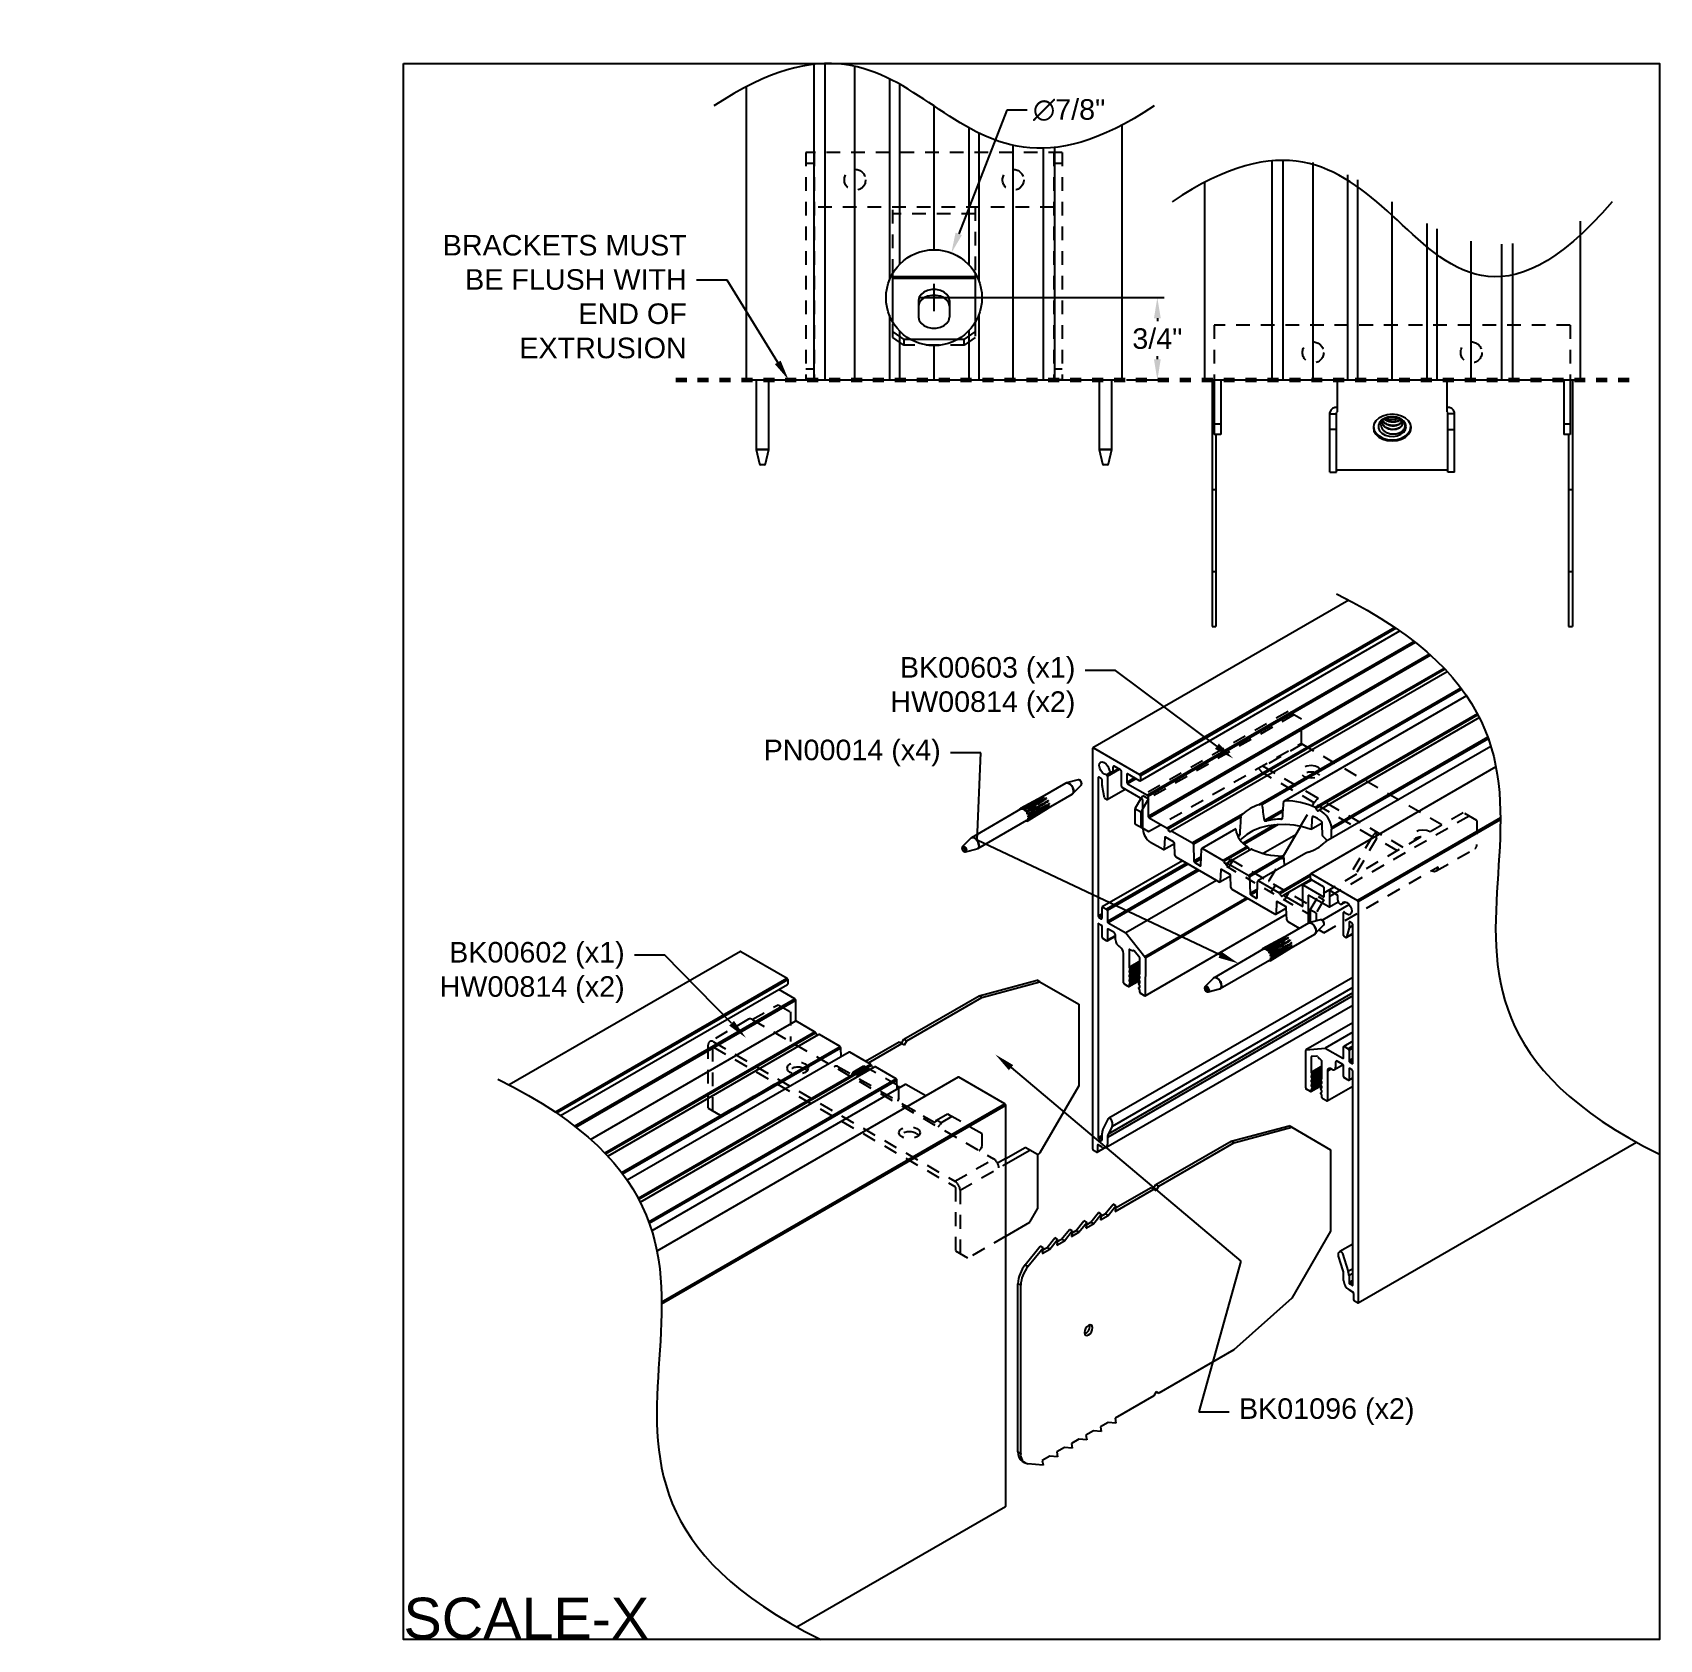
# Model space of a CAD drawing. Header units: inches. Extents: x -3.4 to 11.5, y -14.4 to 0.3.
import ezdxf
from ezdxf import colors
from ezdxf.entities.mleader import LeaderData, LeaderLine
from ezdxf.math import Vec2, Vec3

# ---------------------------------------------------------------- set-up
doc = ezdxf.new("R2010")
doc.units = ezdxf.units.IN
doc.header["$LTSCALE"] = 0.5
doc.header["$MEASUREMENT"] = 0
doc.linetypes.add('HIDDEN', pattern=[0.375, 0.25, -0.125])
doc.linetypes.add('PHANTOM', pattern=[0.5, 0.25, -0.05, 0.05, -0.05, 0.05, -0.05])
doc.layers.get('Defpoints').update_dxf_attribs({"linetype": 'CONTINUOUS'})
for name, color, linetype in [('Brackets', 181, 'CONTINUOUS'), ('Dimension', 10, 'CONTINUOUS'), ('FAB DWG', 221, 'CONTINUOUS'), ('Hardware', 242, 'CONTINUOUS'), ('Housing', 150, 'CONTINUOUS')]:
    doc.layers.add(name, color=color, linetype=linetype)
doc.layers.add('Text-Unprinted', color=131, linetype='CONTINUOUS', plot=False)
doc.styles.add('LSAD_Standard', font='arial.ttf')
doc.styles.get("Standard").update_dxf_attribs({"font": 'arial.ttf'})
doc.dimstyles.new('AD_X-SectionDetails', dxfattribs={"dimtxt": 0.1875, "dimasz": 0.1875, "dimexe": 0.0625, "dimexo": 0.042969, "dimgap": 0.0625, "dimtad": 0, "dimtih": 1, "dimtoh": 1, "dimdec": 3, "dimzin": 0, "dimdsep": 46, "dimtxsty": 'Standard', "dimcen": 0.125, "dimclrd": 256, "dimclre": 256, "dimclrt": 256, "dimadec": 0, "dimazin": 0, "dimtfac": 1, "dimtdec": 3, "dimtofl": 0, "dimtmove": 0, "dimatfit": 3, "dimfxl": 1, "dimfrac": 2, "dimtolj": 1, "dimtzin": 0, "dimarcsym": 0})

msp = doc.modelspace()

# ---------------------------------------------------------------- texts
at = {"layer": 'Text-Unprinted', "ltscale": 0.5, "transparency": 16777216, "style": 'LSAD_Standard'}
msp.add_attdef('SCALE-X', (0, -14.3744), 'XEffectiveScaleFactor', height=0.375, dxfattribs=at)

# ---------------------------------------------------------------- blocks, each defined once
blk = doc.blocks.new('*D0')
at = {"layer": 'Defpoints', "color": 0, "ltscale": 0.5, "transparency": 16777216}
for p in [(4.841, -2.136), (6.879, -2.136), (6.555, -2.886)]:
    blk.add_point(p, dxfattribs=at)
at = {"layer": 'FAB DWG', "lineweight": -2, "ltscale": 0.5, "transparency": 16777216}
for p, q in [((4.884, -2.136), (6.942, -2.136)), ((6.879, -2.324), (6.879, -2.352)), ((6.879, -2.699), (6.879, -2.671)), ((6.598, -2.886), (6.942, -2.886))]:
    blk.add_line(p, q, dxfattribs=at)
at = {"layer": 'FAB DWG', "ltscale": 0.5, "transparency": 16777216}
for points in [[(6.848, -2.324), (6.91, -2.324), (6.879, -2.136)], [(6.848, -2.699), (6.91, -2.699), (6.879, -2.886)]]:
    blk.add_solid(points, dxfattribs=at)
at = {"layer": 'FAB DWG', "ltscale": 0.5, "transparency": 16777216, "insert": (6.879, -2.511), "char_height": 0.1875, "attachment_point": 5}
blk.add_mtext('\\A1;3/4"', dxfattribs=at)
blk = doc.blocks.new('*D1')
at = {"layer": 'Defpoints', "color": 0, "ltscale": 0.5, "transparency": 16777216}
for p in [(4.999, -1.729), (4.683, -2.544)]:
    blk.add_point(p, dxfattribs=at)
at = {"layer": 'FAB DWG', "lineweight": -2, "ltscale": 0.5, "transparency": 16777216}
for p, q in [((5.505, -0.425), (5.067, -1.554)), ((5.692, -0.425), (5.505, -0.425)), ((4.841, -2.261), (4.841, -2.011)), ((4.716, -2.136), (4.966, -2.136))]:
    blk.add_line(p, q, dxfattribs=at)
at = {"layer": 'FAB DWG', "ltscale": 0.5, "transparency": 16777216}
blk.add_solid([(5.038, -1.542), (5.096, -1.565), (4.999, -1.729)], dxfattribs=at)
at = {"layer": 'FAB DWG', "ltscale": 0.5, "transparency": 16777216, "insert": (6.074, -0.425), "char_height": 0.1875, "attachment_point": 5}
blk.add_mtext('\\A1;∅7/8"', dxfattribs=at)

# ---------------------------------------------------------------- dimensions: what is measured, and where the dimension line sits
at = {"layer": 'FAB DWG', "ltscale": 0.5, "transparency": 16777216}
dim = msp.add_diameter_dim_2p(p1=(4.6831, -2.5444), p2=(4.9994, -1.7286), dimstyle='AD_X-SectionDetails', override={"dimlunit": 5, "dimpost": '"'}, dxfattribs=at)
dim.commit()
dim.dimension.update_dxf_attribs({"geometry": '*D1', "text_midpoint": (6.0738, -0.4248), "dimtype": 131})
dim = msp.add_linear_dim(base=(6.879, -2.1365), p1=(6.555, -2.8865), p2=(4.8412, -2.1365), angle=90, dimstyle='AD_X-SectionDetails', override={"dimlunit": 5, "dimpost": '"'}, dxfattribs=at)
dim.commit()
dim.dimension.update_dxf_attribs({"geometry": '*D0', "text_midpoint": (6.879, -2.5115), "dimtype": 128})

# ---------------------------------------------------------------- linework, layer by layer
at = {"layer": 'Brackets', "linetype": 'HIDDEN', "transparency": 16777216}
for p, q in [((3.6728, -0.8115), (3.6728, -2.8865)), ((6.0097, -0.8115), (3.6728, -0.8115)), ((3.7475, -0.8115), (3.7475, -2.8865)), ((5.935, -0.8115), (5.935, -2.8865)), ((6.0097, -0.8115), (6.0097, -2.8865)), ((3.7475, -0.9115), (3.6728, -0.9115)), ((6.0097, -0.9115), (5.935, -0.9115)), ((5.935, -1.3115), (3.7475, -1.3115)), ((4.4663, -1.9111), (4.4663, -1.3115)), ((5.2163, -1.3115), (5.2163, -1.9112)), ((5.2163, -1.37), (4.4663, -1.37)), ((4.4663, -2.5004), (4.4663, -2.3619)), ((5.2163, -2.3618), (5.2163, -2.5004)), ((4.4663, -2.4476), (4.5663, -2.5183)), ((4.5663, -2.5712), (4.4663, -2.5004)), ((4.6277, -2.5183), (4.5663, -2.5183)), ((4.5663, -2.5183), (4.5663, -2.5712)), ((5.1163, -2.5183), (5.0548, -2.5183)), ((5.1163, -2.5183), (5.2163, -2.4476)), ((5.2163, -2.5004), (5.1163, -2.5712)), ((5.1163, -2.5712), (5.1163, -2.5183)), ((10.647, -2.3865), (7.397, -2.3865)), ((7.397, -2.3865), (7.397, -2.8865)), ((10.647, -2.3865), (10.647, -2.8865)), ((5.1163, -2.5712), (4.5663, -2.5712)), ((3.6728, -2.7865), (3.7475, -2.7865)), ((5.935, -2.7865), (6.0097, -2.7865)), ((3.7475, -2.8865), (3.6728, -2.8865)), ((6.0097, -2.8865), (5.935, -2.8865)), ((8.0713, -5.9126), (6.7455, -6.678)), ((8.1948, -5.9839), (8.0713, -5.9126)), ((8.1241, -5.9431), (6.7983, -6.7085)), ((8.1948, -6.2019), (8.1948, -5.9839)), ((6.7983, -7.0081), (8.1948, -6.2019)), ((8.2005, -6.2117), (7.8469, -6.4158)), ((9.4764, -6.9483), (8.2005, -6.2117)), ((9.1229, -7.1524), (7.8469, -6.4158)), ((8.3111, -6.7448), (7.8469, -6.4768)), ((6.7293, -6.7059), (6.7455, -6.678)), ((6.7455, -6.678), (6.7983, -6.7085)), ((6.7983, -6.7085), (6.7466, -6.7979)), ((8.1864, -6.9605), (8.3082, -6.7496)), ((8.8385, -7.0558), (8.3082, -6.7496)), ((9.6709, -6.836), (8.3451, -7.6014)), ((9.7237, -6.8665), (8.3979, -7.6319)), ((9.7945, -6.9073), (9.6709, -6.836)), ((9.7945, -6.9074), (9.7945, -7.1254)), ((8.8385, -7.0558), (8.6126, -7.447)), ((8.8758, -7.0773), (8.6873, -7.4038)), ((8.8798, -7.0731), (8.8798, -7.0121)), ((9.07, -7.1829), (8.8798, -7.0731)), ((7.5088, -7.3255), (7.5461, -7.2608)), ((7.5669, -7.2727), (7.5295, -7.3374)), ((7.5462, -7.2608), (8.2929, -7.6919)), ((7.9003, -7.4561), (8.0276, -7.2355)), ((9.4238, -7.3673), (9.7773, -7.1632)), ((8.3979, -7.9316), (9.4409, -7.3295)), ((9.3824, -7.3632), (9.3824, -7.3632)), ((9.3824, -7.3632), (9.3824, -7.3632)), ((7.9184, -7.5619), (7.9558, -7.4973)), ((8.0765, -7.5669), (8.0391, -7.6316)), ((8.2744, -7.7239), (8.3451, -7.6014)), ((8.3979, -7.6319), (8.3272, -7.7544)), ((8.3451, -7.6014), (8.3979, -7.6319)), ((8.3272, -7.7544), (8.2744, -7.7239)), ((8.2744, -7.7239), (8.2744, -7.8391)), ((8.3272, -7.7544), (8.3272, -7.8253)), ((8.3979, -7.9316), (8.3538, -7.9061)), ((3.1828, -8.7238), (3.4176, -8.5882)), ((3.4176, -8.5882), (3.5306, -8.6534)), ((3.1489, -8.7204), (2.7953, -8.9245)), ((3.1828, -8.7238), (5.385, -9.9951)), ((3.225, -8.7482), (3.4599, -8.6126)), ((3.5306, -8.6534), (3.5306, -8.9246)), ((2.7813, -9.533), (2.7813, -8.9555)), ((2.8235, -9.5574), (2.8235, -8.9799)), ((2.8292, -8.9279), (5.0314, -10.1992)), ((2.8292, -8.9767), (5.0314, -10.248)), ((3.6652, -9.1762), (3.6838, -9.1913)), ((3.9642, -9.1519), (4.8448, -9.6603)), ((4.0937, -9.2175), (4.1022, -9.2028)), ((4.1022, -9.2028), (4.2022, -9.1451)), ((4.1445, -9.2272), (4.1022, -9.2028)), ((4.2445, -9.1695), (4.1445, -9.2272)), ((4.2022, -9.1451), (4.5195, -9.3283)), ((2.8942, -9.5982), (3.4001, -9.3062)), ((4.0937, -9.2175), (4.0901, -9.2246)), ((4.136, -9.2419), (4.1445, -9.2272)), ((4.5195, -9.4438), (4.5195, -9.3283)), ((4.5195, -9.4438), (4.511, -9.4585)), ((2.7813, -9.533), (2.8942, -9.5982)), ((4.8629, -9.6419), (4.8544, -9.6567)), ((4.8629, -9.6419), (4.9629, -9.5842)), ((4.9052, -9.6663), (4.8629, -9.6419)), ((5.0052, -9.6086), (4.9052, -9.6663)), ((4.9629, -9.5842), (5.0052, -9.6086)), ((5.2802, -9.7674), (5.0052, -9.6086)), ((4.6858, -9.7654), (4.7044, -9.7805)), ((4.9052, -9.6663), (4.8967, -9.6811)), ((5.2802, -9.8829), (5.2802, -9.7674)), ((5.2717, -9.8976), (5.2802, -9.8829)), ((5.0314, -10.1992), (5.385, -9.9951)), ((5.0793, -10.2822), (5.4956, -10.0419)), ((5.4956, -9.9931), (5.4217, -10.0357)), ((5.0371, -10.2578), (5.0371, -10.8352)), ((5.0793, -10.2822), (5.0793, -10.8597)), ((5.0371, -10.8352), (5.1501, -10.9005)), ((5.4956, -10.701), (5.1501, -10.9005))]:
    msp.add_line(p, q, dxfattribs=at)
at = {"layer": 'Brackets', "transparency": 16777216}
for p, q in [((4.4663, -2.3619), (4.4663, -1.9111)), ((5.2163, -1.9112), (5.2163, -2.3618)), ((5.2163, -1.9468), (4.4663, -1.9468)), ((4.4663, -1.9581), (5.2163, -1.9581)), ((4.7007, -2.1609), (4.7007, -2.3156)), ((4.9819, -2.1609), (4.9819, -2.3156)), ((5.0548, -2.5183), (4.6277, -2.5183)), ((7.3783, -2.8865), (7.3783, -5.1365)), ((7.397, -2.8865), (7.397, -3.3865)), ((7.4568, -2.8865), (7.4568, -3.3865)), ((8.522, -3.1797), (8.522, -2.8865)), ((9.522, -2.8865), (9.522, -3.1797)), ((10.5872, -2.8865), (10.5872, -3.3865)), ((10.647, -2.8865), (10.647, -3.3865)), ((10.6658, -2.8865), (10.6658, -5.1365)), ((8.4542, -3.7277), (8.4542, -3.1854)), ((8.4542, -3.1974), (8.514, -3.1974)), ((8.514, -3.7277), (8.514, -3.1854)), ((9.53, -3.7277), (9.53, -3.1854)), ((9.5898, -3.1974), (9.53, -3.1974)), ((9.5898, -3.7277), (9.5898, -3.1854)), ((7.397, -3.2865), (7.4568, -3.2865)), ((7.4568, -3.3865), (7.397, -3.3865)), ((7.4142, -3.3865), (7.4142, -5.1365)), ((8.514, -3.3388), (8.4542, -3.3388)), ((9.192, -3.3132), (9.1908, -3.2988)), ((9.53, -3.3388), (9.5898, -3.3388)), ((10.5872, -3.2865), (10.647, -3.2865)), ((10.647, -3.3865), (10.5872, -3.3865)), ((10.6299, -3.3865), (10.6299, -5.1365)), ((9.522, -3.7101), (8.522, -3.7101)), ((8.4542, -3.7277), (8.514, -3.7277)), ((9.5898, -3.7277), (9.53, -3.7277)), ((7.3783, -3.8865), (7.4142, -3.8865)), ((10.6299, -3.8865), (10.6658, -3.8865)), ((7.3783, -4.6365), (7.4142, -4.6365)), ((10.6299, -4.6365), (10.6658, -4.6365)), ((7.3783, -5.1365), (7.4142, -5.1365)), ((10.6299, -5.1365), (10.6658, -5.1365)), ((6.7293, -6.7059), (6.6748, -6.8004)), ((6.7276, -6.8309), (6.6748, -6.8004)), ((6.6748, -6.8004), (6.6748, -6.9368)), ((6.7466, -6.7979), (6.7276, -6.8309)), ((6.7276, -6.8309), (6.7276, -6.9673)), ((8.0276, -7.2355), (8.1868, -6.9597)), ((5.2521, -8.5072), (5.7825, -8.3652)), ((5.2775, -8.5219), (5.8079, -8.3798)), ((5.8079, -8.3798), (5.7825, -8.3652)), ((5.8079, -8.3798), (6.1614, -8.584)), ((4.5671, -8.9028), (5.2522, -8.5073)), ((4.5925, -8.9174), (5.2778, -8.5218)), ((5.2775, -8.5219), (5.2521, -8.5072)), ((6.1614, -8.584), (6.1614, -9.3275)), ((4.545, -8.941), (4.5671, -8.9028)), ((4.5671, -8.9028), (4.5925, -8.9174)), ((4.217, -9.1048), (4.5229, -8.9283)), ((4.2424, -9.1195), (4.5483, -8.9429)), ((4.5229, -8.9283), (4.5483, -8.9429)), ((4.5483, -8.9429), (4.5704, -8.9557)), ((4.5704, -8.9557), (4.5925, -8.9174)), ((6.1613, -9.3276), (5.8078, -9.94)), ((7.5513, -9.8346), (8.0816, -9.6926)), ((7.5767, -9.8493), (8.107, -9.7072)), ((8.107, -9.7072), (8.0816, -9.6926)), ((8.107, -9.7072), (8.4605, -9.9114)), ((5.4956, -9.9931), (5.6735, -9.8904)), ((5.4956, -10.0419), (5.7157, -9.9148)), ((5.7865, -9.9556), (5.6735, -9.8904)), ((5.8078, -9.94), (5.7865, -9.9589)), ((6.8663, -10.2301), (7.5513, -9.8346)), ((6.8916, -10.2447), (7.5767, -9.8493)), ((7.5767, -9.8493), (7.5513, -9.8346)), ((8.4605, -9.9114), (8.4605, -10.6549)), ((5.7865, -9.9556), (5.7865, -10.4515)), ((6.8442, -10.2683), (6.8663, -10.2301)), ((6.8663, -10.2301), (6.8916, -10.2447)), ((6.4935, -10.4746), (6.8475, -10.2702)), ((6.4979, -10.4427), (6.8221, -10.2556)), ((6.8221, -10.2556), (6.8475, -10.2702)), ((6.8475, -10.2702), (6.8696, -10.283)), ((6.8696, -10.283), (6.8916, -10.2447)), ((5.7157, -10.5739), (5.7865, -10.4515)), ((6.2714, -10.5735), (6.3424, -10.4852)), ((6.2968, -10.5881), (6.3678, -10.4999)), ((6.3678, -10.4999), (6.3424, -10.4852)), ((6.3678, -10.4999), (6.3605, -10.5513)), ((6.3605, -10.5513), (6.4297, -10.5114)), ((6.365, -10.5194), (6.4043, -10.4967)), ((6.4043, -10.4967), (6.4753, -10.4085)), ((6.4297, -10.5114), (6.4043, -10.4967)), ((6.4297, -10.5114), (6.5007, -10.4231)), ((6.5007, -10.4231), (6.4753, -10.4085)), ((6.5007, -10.4231), (6.4935, -10.4746)), ((5.4956, -10.701), (5.7157, -10.5739)), ((6.0055, -10.727), (6.0765, -10.6387)), ((6.0309, -10.7416), (6.1019, -10.6533)), ((6.1019, -10.6533), (6.0765, -10.6387)), ((6.1019, -10.6533), (6.0947, -10.7048)), ((6.0947, -10.7048), (6.1639, -10.6649)), ((6.0991, -10.6729), (6.1385, -10.6502)), ((6.1385, -10.6502), (6.2094, -10.5619)), ((6.1639, -10.6649), (6.1385, -10.6502)), ((6.1639, -10.6649), (6.2348, -10.5766)), ((6.2348, -10.5766), (6.2094, -10.5619)), ((6.2348, -10.5766), (6.2276, -10.6281)), ((6.2276, -10.6281), (6.2968, -10.5881)), ((6.2321, -10.5962), (6.2714, -10.5735)), ((6.2968, -10.5881), (6.2714, -10.5735)), ((8.4605, -10.6549), (8.107, -11.2673)), ((5.673, -10.9633), (5.8106, -10.7922)), ((5.6984, -10.978), (5.836, -10.8068)), ((5.836, -10.8068), (5.8106, -10.7922)), ((5.836, -10.8068), (5.8288, -10.8583)), ((5.8288, -10.8583), (5.898, -10.8184)), ((5.8333, -10.8264), (5.8726, -10.8037)), ((5.8726, -10.8037), (5.9436, -10.7154)), ((5.898, -10.8184), (5.8726, -10.8037)), ((5.898, -10.8184), (5.9689, -10.7301)), ((5.9689, -10.7301), (5.9436, -10.7154)), ((5.9689, -10.7301), (5.9617, -10.7816)), ((5.9617, -10.7816), (6.0309, -10.7416)), ((5.9662, -10.7497), (6.0055, -10.727)), ((6.0309, -10.7416), (6.0055, -10.727)), ((5.673, -10.9633), (5.6984, -10.978)), ((5.6321, -11.1489), (5.6067, -11.1342)), ((5.6067, -12.6684), (5.6067, -11.1342)), ((5.6321, -12.6831), (5.6321, -11.1489)), ((8.107, -11.2673), (7.5767, -11.7375)), ((6.2631, -11.5224), (6.2615, -11.5109)), ((7.5767, -11.7375), (6.8916, -12.133)), ((6.8475, -12.1585), (6.4935, -12.3628)), ((6.8696, -12.1202), (6.8475, -12.1585)), ((6.8916, -12.133), (6.8696, -12.1202)), ((6.8696, -12.1202), (6.8916, -12.133)), ((6.4297, -12.3996), (6.3605, -12.4396)), ((6.3605, -12.4396), (6.3678, -12.4827)), ((6.5007, -12.406), (6.4297, -12.3996)), ((6.4935, -12.3628), (6.5007, -12.406)), ((6.1639, -12.5531), (6.0947, -12.5931)), ((6.0947, -12.5931), (6.1019, -12.6362)), ((6.2348, -12.5595), (6.1639, -12.5531)), ((6.2968, -12.4764), (6.2276, -12.5163)), ((6.2276, -12.5163), (6.2348, -12.5595)), ((6.3678, -12.4827), (6.2968, -12.4764)), ((5.6067, -12.6684), (5.6321, -12.6831)), ((5.6456, -12.7543), (5.671, -12.7689)), ((5.898, -12.7066), (5.8288, -12.7466)), ((5.8288, -12.7466), (5.836, -12.7897)), ((5.9689, -12.7129), (5.898, -12.7066)), ((6.0309, -12.6299), (5.9617, -12.6698)), ((5.9617, -12.6698), (5.9689, -12.7129)), ((6.1019, -12.6362), (6.0309, -12.6299)), ((5.836, -12.7897), (5.6984, -12.7774))]:
    msp.add_line(p, q, dxfattribs=at)
at = {"layer": 'Brackets', "ltscale": 0.5, "transparency": 16777216}
msp.add_line((6.6748, -6.9368), (6.7466, -6.9783), dxfattribs=at)
at = {"layer": 'Brackets', "linetype": 'HIDDEN', "ltscale": 0.5, "transparency": 16777216}
for p, q in [((6.7466, -6.9783), (6.7983, -7.0081)), ((7.5088, -7.3255), (8.2744, -7.7675))]:
    msp.add_line(p, q, dxfattribs=at)
at = {"layer": 'Brackets', "transparency": 16777216, "flags": 128}
for points in [[(4.9819, -2.1609), (4.9762, -2.1329), (4.9595, -2.1071), (4.9333, -2.0857), (4.8997, -2.0704), (4.8613, -2.0625), (4.8213, -2.0625), (4.7829, -2.0704), (4.7492, -2.0857), (4.723, -2.1071), (4.7064, -2.1329), (4.7007, -2.1609)], [(4.9819, -2.2137), (4.9762, -2.1857), (4.9595, -2.1599), (4.9333, -2.1385), (4.8997, -2.1232), (4.8613, -2.1153), (4.8213, -2.1153), (4.7829, -2.1232), (4.7492, -2.1385), (4.723, -2.1599), (4.7064, -2.1857), (4.7007, -2.2137)], [(4.7007, -2.3156), (4.7064, -2.3436), (4.723, -2.3693), (4.7492, -2.3907), (4.7829, -2.406), (4.8213, -2.414), (4.8613, -2.414), (4.8997, -2.406), (4.9333, -2.3907), (4.9595, -2.3693), (4.9762, -2.3436), (4.9819, -2.3156)], [(9.022, -3.2006), (8.9775, -3.2048), (8.936, -3.2169), (8.9004, -3.2362), (8.8731, -3.2614), (8.8559, -3.2908), (8.85, -3.3222), (8.8559, -3.3537), (8.8731, -3.3831), (8.9004, -3.4082), (8.936, -3.4276), (8.9775, -3.4397), (9.022, -3.4439), (9.0665, -3.4397), (9.108, -3.4276), (9.1436, -3.4082), (9.171, -3.3831), (9.1881, -3.3537), (9.194, -3.3222), (9.1881, -3.2908), (9.171, -3.2614), (9.1436, -3.2362), (9.108, -3.2169), (9.0665, -3.2048), (9.022, -3.2006)], [(9.149, -3.3132), (9.1434, -3.2867), (9.1269, -3.2626), (9.1012, -3.243), (9.0684, -3.2296), (9.0315, -3.2236), (8.9937, -3.2256), (8.9585, -3.2354), (8.9289, -3.2521), (8.9076, -3.2742), (8.8964, -3.2998), (8.8964, -3.3266), (8.9076, -3.3522), (8.9289, -3.3743), (8.9585, -3.391), (8.9937, -3.4007), (9.0315, -3.4027), (9.0684, -3.3968), (9.1012, -3.3834), (9.1269, -3.3638), (9.1434, -3.3397), (9.149, -3.3132)], [(9.1082, -3.2651), (9.1145, -3.2867), (9.1073, -3.3097), (9.0877, -3.3284), (9.0572, -3.3405), (9.022, -3.3433), (8.9868, -3.3362), (8.9563, -3.3194), (8.9367, -3.2966), (8.9295, -3.269), (8.9295, -3.269)], [(8.8532, -3.2988), (8.852, -3.3132), (8.8578, -3.3443), (8.8748, -3.3733), (8.9018, -3.3982), (8.937, -3.4173), (8.978, -3.4293), (9.022, -3.4334), (9.066, -3.4293), (9.107, -3.4173), (9.1422, -3.3982), (9.1692, -3.3733), (9.1862, -3.3443), (9.192, -3.3132), (9.192, -3.3132)], [(6.2885, -11.537), (6.2856, -11.5221), (6.2775, -11.5127), (6.2652, -11.5103), (6.2508, -11.5153), (6.2364, -11.5269), (6.2242, -11.5434), (6.216, -11.5622), (6.2132, -11.5805), (6.216, -11.5955), (6.2242, -11.6049), (6.2364, -11.6073), (6.2508, -11.6023), (6.2652, -11.5906), (6.2775, -11.5742), (6.2856, -11.5553), (6.2885, -11.537)]]:
    msp.add_lwpolyline(points, dxfattribs=at)
at = {"layer": 'Brackets', "linetype": 'HIDDEN', "transparency": 16777216, "flags": 128}
for points in [[(8.3495, -6.4229), (8.3182, -6.4108), (8.2811, -6.4065), (8.2441, -6.4108), (8.2127, -6.4229), (8.1917, -6.441), (8.1844, -6.4624), (8.1917, -6.4838), (8.2127, -6.5019), (8.2441, -6.514), (8.2811, -6.5182), (8.3182, -6.514), (8.3495, -6.5019), (8.3705, -6.4838), (8.3779, -6.4624), (8.3705, -6.441), (8.3495, -6.4229)], [(9.368, -7.0109), (9.3388, -7), (9.3018, -6.9957), (9.2648, -7), (9.2334, -7.0121), (9.2124, -7.0302), (9.205, -7.0516), (9.2124, -7.073), (9.2313, -7.0898)], [(3.6652, -9.1274), (3.6861, -9.1455), (3.6935, -9.1668), (3.6861, -9.1882), (3.6652, -9.2063), (3.6338, -9.2185), (3.5968, -9.2227), (3.5597, -9.2185), (3.5283, -9.2063), (3.5074, -9.1882), (3.5, -9.1668), (3.5074, -9.1455), (3.5283, -9.1274), (3.5597, -9.1152), (3.5968, -9.111), (3.6338, -9.1152), (3.6652, -9.1274)], [(4.6858, -9.7166), (4.7068, -9.7347), (4.7142, -9.7561), (4.7068, -9.7774), (4.6858, -9.7956), (4.6544, -9.8077), (4.6174, -9.8119), (4.5804, -9.8077), (4.549, -9.7956), (4.528, -9.7774), (4.5207, -9.7561), (4.528, -9.7347), (4.549, -9.7166), (4.5804, -9.7045), (4.6174, -9.7002), (4.6544, -9.7045), (4.6858, -9.7166)]]:
    msp.add_lwpolyline(points, dxfattribs=at)
at = {"layer": 'Brackets', "linetype": 'HIDDEN', "transparency": 16777216}
for centre, radius in [((4.1196, -1.0615), 0.0967), ((5.563, -1.0615), 0.0967), ((8.3003, -2.6365), 0.0968), ((9.7437, -2.6365), 0.0968)]:
    msp.add_circle(centre, radius, dxfattribs=at)
at = {"layer": 'Brackets', "transparency": 16777216}
for centre, radius, start, end in [((8.5135, -3.1974), 0.0605, 81.95053, 168.57825), ((8.521, -3.1868), 0.00714, 81.95053, 168.57825), ((9.0221, -3.3938), 0.1704, 79.14927, 111.94644), ((9.038, -3.3089), 0.0827, 31.96779, 75.3769), ((9.5305, -3.1974), 0.0605, 11.42175, 98.04947), ((9.523, -3.1868), 0.00714, 11.42175, 98.04947), ((8.521, -3.7171), 0.00714, 81.95053, 168.57825), ((9.523, -3.7171), 0.00714, 11.42175, 98.04947), ((5.8942, -11.1475), 0.2878, 140.22793, 177.36071), ((5.9196, -11.1621), 0.2878, 140.22793, 177.36071), ((6.1876, -11.5215), 0.0755, 291.08481, 359.3286), ((5.7011, -12.6774), 0.0948, 174.52934, 234.15848), ((5.7135, -12.6963), 0.0825, 170.74812, 259.45322)]:
    msp.add_arc(centre, radius, start, end, dxfattribs=at)
at = {"layer": 'Brackets', "linetype": 'HIDDEN', "transparency": 16777216}
for centre, radius, start, end in [((8.2071, -6.2014), 0.0123, 182.60548, 237.39452), ((7.9134, -6.3723), 0.1238, 206.84047, 237.56968), ((7.8536, -6.4055), 0.0123, 182.60548, 237.39452), ((8.2811, -6.5988), 0.1334, 52.58793, 127.41207), ((8.4127, -6.8072), 0.1193, 121.95467, 151.14439), ((8.943, -7.1133), 0.1193, 121.95467, 151.14439), ((8.886, -7.0829), 0.0115, 121.95467, 151.14439), ((9.2927, -7.1739), 0.1167, 92.54601, 128.10036), ((9.7551, -7.1304), 0.0397, 304.05635, 7.25583), ((9.4053, -7.3353), 0.0361, 230.79671, 9.21404), ((7.8933, -7.4534), 0.00753, 266.80768, 339.29932), ((3.1629, -8.7515), 0.0341, 54.38242, 114.30712), ((2.8105, -8.9508), 0.0296, 50.79671, 189.21404), ((2.827, -8.9794), 0.00349, 50.79671, 189.21404), ((3.5982, -9.2943), 0.1358, 60.44293, 130.63961), ((3.9502, -9.183), 0.0341, 65.68605, 125.61817), ((4.1422, -9.2462), 0.00749, 145.18717, 228.60114), ((4.5172, -9.4628), 0.00758, 145.47766, 224.72018), ((4.6573, -9.5912), 0.0341, 65.68605, 125.61817), ((4.6188, -9.8835), 0.1358, 60.44293, 130.63961), ((4.8477, -9.6536), 0.00738, 246.35693, 335.1837), ((4.827, -9.6411), 0.0804, 309.93678, 330.18122), ((5.202, -9.8576), 0.0804, 309.98422, 330.18056), ((5.3288, -10.0828), 0.1042, 2.60548, 57.39452), ((4.9753, -10.2869), 0.1042, 2.60548, 57.39452), ((5.0248, -10.2583), 0.0123, 2.60548, 57.39452)]:
    msp.add_arc(centre, radius, start, end, dxfattribs=at)
at = {"layer": 'Brackets', "transparency": 16777216}
for points, knots in [([(9.0589, -3.2288), (9.0492, -3.2266), (9.0299, -3.2221), (8.9978, -3.2244), (8.9674, -3.2336), (8.942, -3.2499), (8.9248, -3.2714), (8.9176, -3.2962), (8.9217, -3.3219), (8.9374, -3.3453), (8.9627, -3.3645), (8.9955, -3.3772), (9.0323, -3.3812), (9.069, -3.3769), (9.1018, -3.3642), (9.1264, -3.3442), (9.1403, -3.3193), (9.1416, -3.2924), (9.1294, -3.2662), (9.1049, -3.2441), (9.0777, -3.2316), (9.0594, -3.2275), (9.0542, -3.2264)], [0, 0, 0, 0, 0.0443063, 0.0885714, 0.1347619, 0.1816063, 0.228425, 0.2767145, 0.3260975, 0.3754667, 0.4258728, 0.4777948, 0.5297111, 0.5822508, 0.636712, 0.6911721, 0.7458608, 0.8028615, 0.8598621, 0.9167963, 0.9762492, 1, 1, 1, 1]), ([(9.1145, -3.2823), (9.1131, -3.2901), (9.1103, -3.3056), (9.0889, -3.3255), (9.0584, -3.3376), (9.022, -3.3405), (8.9856, -3.3333), (8.9551, -3.3164), (8.9337, -3.2926), (8.9309, -3.274), (8.9295, -3.2646)], [0, 0, 0, 0, 0.12625737, 0.2485439, 0.37591732, 0.5, 0.62408268, 0.7514561, 0.87374263, 1, 1, 1, 1]), ([(9.1092, -3.2684), (9.1087, -3.2704), (9.1063, -3.2799), (9.0884, -3.2944), (9.0586, -3.3067), (9.022, -3.3096), (8.9854, -3.3024), (8.9559, -3.2852), (8.9387, -3.2696), (8.9364, -3.2602), (8.9363, -3.2596)], [0, 0, 0, 0, 0.0412694, 0.1966281, 0.3584494, 0.5160901, 0.6737307, 0.8355521, 0.9909108, 1, 1, 1, 1]), ([(9.1085, -3.2661), (9.1082, -3.2674), (9.1058, -3.2761), (9.0883, -3.29), (9.0586, -3.3023), (9.0219, -3.3052), (8.9858, -3.2979), (8.9548, -3.2815), (8.9432, -3.2655), (8.9376, -3.2579)], [0, 0, 0, 0, 0.0272414, 0.1876881, 0.3548091, 0.5176124, 0.6804157, 0.8475367, 1, 1, 1, 1]), ([(9.0936, -3.2521), (9.0918, -3.254), (9.0834, -3.2627), (9.0579, -3.271), (9.022, -3.2744), (8.9862, -3.2667), (8.9616, -3.2555), (8.954, -3.246), (8.9529, -3.2447)], [0, 0, 0, 0, 0.0653713, 0.2924387, 0.5136397, 0.7348406, 0.961908, 1, 1, 1, 1]), ([(9.0929, -3.2483), (9.0913, -3.25), (9.0832, -3.2584), (9.0579, -3.2666), (9.0219, -3.27), (8.9864, -3.2622), (8.9627, -3.2519), (8.9556, -3.2435), (8.9553, -3.2431)], [0, 0, 0, 0, 0.0600395, 0.2952559, 0.5243955, 0.7535351, 0.9887516, 1, 1, 1, 1]), ([(8.9584, -3.2357), (8.972, -3.2314), (8.9991, -3.2228), (9.041, -3.2229), (9.075, -3.2318), (9.0987, -3.2467), (9.1051, -3.2591), (9.1082, -3.2651)], [0, 0, 0, 0, 0.2199105, 0.4400687, 0.6443081, 0.8304063, 1, 1, 1, 1]), ([(9.0808, -3.2351), (9.0786, -3.2366), (9.0685, -3.2433), (9.0432, -3.2491), (9.0094, -3.2501), (8.9816, -3.2456), (8.9687, -3.2387), (8.9652, -3.2368)], [0, 0, 0, 0, 0.07486624, 0.34766447, 0.62040604, 0.89800898, 1, 1, 1, 1])]:
    msp.add_open_spline(points, degree=3, knots=knots, dxfattribs=at)
at = {"layer": 'Dimension', "transparency": 16777216}
for points in [[(6.8498, -0.3865), (5.8455, -1.056), (4.8413, -0.3865), (3.837, 0.283), (2.8328, -0.3865)], [(11.0305, -1.2615), (10.0263, -2.431), (9.022, -1.2615), (8.0178, -0.592), (7.0135, -1.2615)]]:
    msp.add_open_spline(points, degree=3, dxfattribs=at)
at = {"layer": 'FAB DWG', "linetype": 'PHANTOM', "lineweight": 60, "ltscale": 0.5, "transparency": 16777216}
msp.add_line((2.4842, -2.8865), (11.2549, -2.8865), dxfattribs=at)
at = {"layer": 'Hardware', "transparency": 16777216}
for p, q in [((3.2189, -2.8865), (3.2189, -3.5206)), ((3.3339, -3.5206), (3.3339, -2.8865)), ((6.3486, -2.8865), (6.3486, -3.5206)), ((6.4636, -3.5206), (6.4636, -2.8865)), ((3.2189, -3.5206), (3.3339, -3.5206)), ((3.2191, -3.5227), (3.2481, -3.6537)), ((3.3336, -3.5227), (3.2191, -3.5227)), ((3.3046, -3.6537), (3.3336, -3.5227)), ((6.3486, -3.5206), (6.4636, -3.5206)), ((6.3489, -3.5227), (6.3779, -3.6537)), ((6.4634, -3.5227), (6.3489, -3.5227)), ((6.4344, -3.6537), (6.4634, -3.5227)), ((3.2948, -3.6615), (3.2579, -3.6615)), ((3.304, -3.6537), (3.3046, -3.6537)), ((6.4246, -3.6615), (6.3877, -3.6615)), ((6.4325, -3.6537), (6.4344, -3.6537)), ((6.0444, -6.5669), (5.8281, -6.6918)), ((5.8497, -6.8121), (6.1019, -6.6665)), ((6.1555, -6.5369), (6.0509, -6.5642)), ((6.1074, -6.6622), (6.1834, -6.5852)), ((6.1079, -6.6617), (6.1074, -6.6622)), ((5.6314, -6.8053), (5.183, -7.0642)), ((5.6279, -6.8056), (5.6177, -6.811)), ((5.8271, -6.6915), (5.6291, -6.7975)), ((5.8455, -6.6914), (5.6475, -6.7974)), ((5.8439, -6.7166), (5.6682, -6.8106)), ((5.6913, -6.9126), (5.8821, -6.7942)), ((5.7027, -6.8992), (5.8934, -6.7807)), ((5.7038, -6.876), (5.8946, -6.7575)), ((5.2405, -7.1638), (5.6889, -6.9049)), ((5.6986, -6.899), (5.6916, -6.903)), ((5.1775, -7.0685), (5.1015, -7.1454)), ((5.183, -7.0642), (5.1836, -7.0638)), ((5.1294, -7.1937), (5.234, -7.1664)), ((8.2575, -7.8445), (7.9472, -8.0236)), ((8.3686, -7.8145), (8.264, -7.8418)), ((8.3205, -7.9398), (8.3965, -7.8628)), ((8.0358, -7.9719), (7.8378, -8.0779)), ((8.0525, -7.9676), (7.8545, -8.0735)), ((8.0731, -7.977), (7.8751, -8.0829)), ((8.1, -8.0682), (8.315, -7.9441)), ((8.3216, -7.9386), (8.3205, -7.9398)), ((7.8445, -8.0829), (7.3961, -8.3417)), ((7.846, -8.0821), (7.8527, -8.0782)), ((7.9537, -8.0716), (7.894, -8.1036)), ((7.9088, -8.1874), (8.0996, -8.069)), ((7.9151, -8.1455), (8.0493, -8.0622)), ((7.9172, -8.1705), (8.108, -8.052)), ((7.9409, -8.0273), (7.9468, -8.0239)), ((8.0488, -8.0623), (8.106, -8.027)), ((7.4536, -8.4413), (7.902, -8.1825)), ((7.8921, -8.1918), (7.9022, -8.1855)), ((7.3906, -8.346), (7.3146, -8.423)), ((7.3425, -8.4713), (7.4471, -8.444))]:
    msp.add_line(p, q, dxfattribs=at)
at = {"layer": 'Hardware', "transparency": 16777216, "flags": 128}
for points in [[(6.1129, -6.6301), (6.1067, -6.6096), (6.0954, -6.5903), (6.0807, -6.5749), (6.0648, -6.5659), (6.0502, -6.5647), (6.0444, -6.5669)], [(6.0509, -6.5642), (6.0518, -6.564), (6.0664, -6.5653), (6.0822, -6.5742), (6.0968, -6.5895), (6.1081, -6.6088), (6.1143, -6.6291), (6.1144, -6.6475), (6.1085, -6.661), (6.1079, -6.6617)], [(6.1868, -6.5689), (6.1837, -6.5589), (6.1782, -6.5494), (6.1709, -6.5419), (6.1631, -6.5374), (6.156, -6.5368), (6.1555, -6.5369)], [(5.6285, -6.807), (5.6274, -6.8041), (5.6271, -6.8012), (5.6278, -6.7988), (5.6292, -6.7974), (5.6313, -6.7972), (5.6337, -6.7982), (5.6361, -6.8002), (5.6381, -6.8029)], [(5.6457, -6.8029), (5.6457, -6.8001), (5.6467, -6.7981), (5.6484, -6.7971), (5.6506, -6.7973), (5.6531, -6.7987), (5.6553, -6.801), (5.6571, -6.8039), (5.6581, -6.8071)], [(5.6666, -6.8125), (5.6679, -6.8108), (5.6698, -6.8103), (5.6722, -6.8109), (5.6746, -6.8127), (5.6767, -6.8152), (5.6782, -6.8183), (5.6789, -6.8214), (5.6787, -6.8241)], [(5.6916, -6.903), (5.6928, -6.9061), (5.6931, -6.9091), (5.6925, -6.9114), (5.691, -6.9128), (5.6889, -6.913), (5.6865, -6.9121), (5.6841, -6.9101), (5.6828, -6.9084)], [(5.6858, -6.8336), (5.6879, -6.8334), (5.6903, -6.8345), (5.6927, -6.8366), (5.6946, -6.8394), (5.6959, -6.8425), (5.6963, -6.8455), (5.6957, -6.8479), (5.6943, -6.8494)], [(5.7003, -6.8858), (5.7023, -6.8884), (5.7038, -6.8915), (5.7044, -6.8946), (5.7041, -6.8972), (5.7029, -6.899), (5.701, -6.8996), (5.6987, -6.8991), (5.6963, -6.8975)], [(5.6981, -6.8604), (5.7006, -6.8618), (5.7028, -6.8642), (5.7045, -6.8672), (5.7055, -6.8703), (5.7055, -6.8732), (5.7046, -6.8753), (5.7029, -6.8764), (5.7007, -6.8763)], [(5.2499, -7.1281), (5.2437, -7.1078), (5.2324, -7.0885), (5.2177, -7.0732), (5.2019, -7.0643), (5.1874, -7.063), (5.1775, -7.0685)], [(5.1836, -7.0638), (5.1888, -7.0619), (5.2034, -7.0632), (5.2193, -7.0722), (5.234, -7.0875), (5.2453, -7.1069), (5.2516, -7.1273), (5.2517, -7.1457), (5.2458, -7.1593), (5.2405, -7.1638)], [(5.1249, -7.1758), (5.1229, -7.1692), (5.1193, -7.163), (5.1145, -7.1581), (5.1094, -7.1552), (5.1047, -7.1548), (5.1012, -7.1569), (5.0993, -7.1613), (5.0993, -7.1672), (5.1013, -7.1738), (5.105, -7.18), (5.1097, -7.1849), (5.1148, -7.1878), (5.1195, -7.1882), (5.123, -7.186), (5.1249, -7.1817), (5.1249, -7.1758)], [(5.1015, -7.1454), (5.1064, -7.1427), (5.1136, -7.1434), (5.1214, -7.1478), (5.1286, -7.1553), (5.1341, -7.1648), (5.1372, -7.1748)], [(8.3242, -7.8994), (8.3157, -7.8791), (8.3028, -7.861), (8.2873, -7.848), (8.2717, -7.8421), (8.2582, -7.8441), (8.2575, -7.8445)], [(8.264, -7.8418), (8.2733, -7.8414), (8.2888, -7.8473), (8.3042, -7.8602), (8.3171, -7.8782), (8.3256, -7.8985), (8.3282, -7.918), (8.3247, -7.9338), (8.3216, -7.9386)], [(8.399, -7.8425), (8.3948, -7.8325), (8.3885, -7.8236), (8.3809, -7.8172), (8.3732, -7.8143), (8.3686, -7.8145)], [(7.8371, -8.0872), (7.8365, -8.0858), (7.8358, -8.0827), (7.8361, -8.0801), (7.8372, -8.0783), (7.8391, -8.0775), (7.8414, -8.078), (7.8438, -8.0796), (7.846, -8.0821)], [(7.8445, -8.0829), (7.8449, -8.0827), (7.846, -8.0821)], [(7.8529, -8.0803), (7.8526, -8.0773), (7.8532, -8.075), (7.8546, -8.0735), (7.8566, -8.0732), (7.859, -8.0741), (7.8614, -8.0761), (7.8634, -8.0788), (7.8648, -8.0819)], [(7.8732, -8.0858), (7.8742, -8.0837), (7.8758, -8.0827), (7.8781, -8.0828), (7.8805, -8.0841), (7.8828, -8.0864), (7.8846, -8.0893), (7.8856, -8.0925), (7.8858, -8.0954)], [(7.8936, -8.1038), (7.8955, -8.1032), (7.8978, -8.1038), (7.9002, -8.1055), (7.9024, -8.108), (7.9039, -8.1111), (7.9047, -8.1142), (7.9045, -8.1169), (7.9034, -8.1188)], [(7.9084, -8.1296), (7.9108, -8.1306), (7.9132, -8.1327), (7.9152, -8.1354), (7.9165, -8.1386), (7.9169, -8.1416), (7.9164, -8.144), (7.915, -8.1456), (7.913, -8.146)], [(7.9139, -8.1562), (7.9161, -8.1586), (7.9179, -8.1615), (7.9189, -8.1647), (7.9189, -8.1675), (7.9181, -8.1697), (7.9165, -8.1708), (7.9143, -8.1708), (7.9119, -8.1696)], [(7.8938, -8.1872), (7.8938, -8.1881), (7.8933, -8.1905), (7.8918, -8.1919), (7.8898, -8.1922), (7.8874, -8.1913), (7.887, -8.1911)], [(7.9084, -8.1765), (7.9099, -8.1796), (7.9106, -8.1827), (7.9103, -8.1854), (7.9092, -8.1872), (7.9073, -8.1879), (7.905, -8.1874), (7.9026, -8.1858), (7.9004, -8.1833)], [(7.3374, -8.4507), (7.3347, -8.4442), (7.3305, -8.4384), (7.3256, -8.4342), (7.3205, -8.4323), (7.3162, -8.4329), (7.3133, -8.436), (7.3121, -8.4411), (7.313, -8.4474), (7.3157, -8.454), (7.3199, -8.4598), (7.3248, -8.4639), (7.3299, -8.4659), (7.3342, -8.4652), (7.3371, -8.4621), (7.3383, -8.457), (7.3374, -8.4507)], [(7.3146, -8.423), (7.317, -8.4212), (7.3236, -8.4202), (7.3313, -8.4231), (7.3389, -8.4295), (7.3452, -8.4384), (7.3494, -8.4484)], [(7.3494, -8.4484), (7.3507, -8.458), (7.349, -8.4658), (7.3445, -8.4705), (7.3425, -8.4713)], [(7.4611, -8.3975), (7.4527, -8.3772), (7.4398, -8.3593), (7.4244, -8.3463), (7.4088, -8.3404), (7.3955, -8.3424), (7.3906, -8.346)], [(7.3959, -8.3419), (7.3969, -8.3413), (7.4103, -8.3393), (7.426, -8.3453), (7.4414, -8.3582), (7.4544, -8.3763), (7.4628, -8.3967), (7.4655, -8.4163), (7.462, -8.4321), (7.4536, -8.4413)], [(7.4471, -8.444), (7.4512, -8.4425), (7.4603, -8.4328), (7.4638, -8.4171), (7.4611, -8.3975)]]:
    msp.add_lwpolyline(points, dxfattribs=at)
at = {"layer": 'Hardware', "transparency": 16777216}
for centre, radius, start, end in [((3.2289, -3.5206), 0.01, 180, 192.5), ((3.3239, -3.5206), 0.01, 347.5, 0), ((6.3586, -3.5206), 0.01, 180, 192.5), ((6.4536, -3.5206), 0.01, 347.5, 0), ((3.2579, -3.6515), 0.01, 192.5, 270), ((3.2948, -3.6515), 0.01, 270, 347.5), ((6.3877, -3.6515), 0.01, 192.5, 270), ((6.4246, -3.6515), 0.01, 270, 347.5), ((6.082, -6.6406), 0.0327, 307.46801, 18.79806), ((6.1702, -6.574), 0.0173, 319.5377, 17.00805), ((5.6196, -6.8143), 0.00372, 60.31938, 179.67525), ((5.6413, -6.8226), 0.0199, 99.23349, 119.83026), ((5.6397, -6.8412), 0.0387, 61.68607, 81.20863), ((5.6179, -6.8755), 0.0797, 40.24753, 52.2998), ((5.8274, -6.6926), 0.00111, 39.52384, 109.07613), ((5.8458, -6.693), 0.00163, 19.97216, 98.97593), ((5.8662, -6.7067), 0.00211, 4.65266, 87.89467), ((5.8815, -6.7934), 0.00102, 309.26603, 14.64372), ((5.883, -6.73), 0.00257, 352.22211, 64.10362), ((5.8923, -6.7797), 0.0015, 318.38499, 37.05978), ((5.893, -6.7564), 0.00193, 325.59606, 53.91374), ((5.6033, -6.8879), 0.0988, 22.94487, 33.38086), ((5.6792, -6.8882), 0.0193, 300.0137, 310.05272), ((5.6685, -6.8815), 0.0321, 330.13173, 352.28811), ((5.6298, -6.8797), 0.071, 2.81035, 15.8244), ((5.1232, -7.1801), 0.015, 294.51169, 20.5021), ((5.2214, -7.1388), 0.0304, 294.51169, 20.5021), ((8.3802, -7.8505), 0.0204, 322.80883, 23.2337), ((8.0361, -7.9727), 0.000903, 56.4081, 112.8215), ((8.0528, -7.969), 0.00144, 24.29788, 102.79266), ((8.0733, -7.9788), 0.00182, 6.15781, 99.274), ((8.0916, -7.9999), 0.00255, 357.30647, 69.57304), ((8.2896, -7.9156), 0.0382, 311.65723, 25.0008), ((7.855, -8.1098), 0.0296, 70.59804, 93.98816), ((7.8392, -8.1435), 0.0671, 45.95437, 59.47744), ((7.817, -8.1651), 0.098, 28.19485, 38.68465), ((7.831, -8.16), 0.0831, 9.69031, 21.40328), ((7.8718, -8.1568), 0.042, 342.22794, 0.71172), ((8.0989, -8.0681), 0.00112, 310.5493, 23.95904), ((8.104, -8.026), 0.00219, 335.09874, 55.99485), ((8.1069, -8.051), 0.00154, 317.45445, 45.93492), ((7.8918, -8.1651), 0.0202, 300.25208, 325.34528)]:
    msp.add_arc(centre, radius, start, end, dxfattribs=at)
for points, knots in [([(6.1012, -6.6663), (6.1021, -6.666), (6.1048, -6.6652), (6.1064, -6.6627), (6.1075, -6.661)], [0, 0, 0, 0, 0.336758, 1, 1, 1, 1]), ([(6.1884, -6.5659), (6.1876, -6.5629), (6.186, -6.5565), (6.1803, -6.5473), (6.1727, -6.5401), (6.1647, -6.5367), (6.1586, -6.5358), (6.1561, -6.5369), (6.1557, -6.5371)], [0, 0, 0, 0, 0.1871085, 0.3992996, 0.6161343, 0.8132943, 0.975409, 1, 1, 1, 1]), ([(6.1833, -6.5848), (6.1839, -6.5843), (6.1863, -6.5824), (6.1883, -6.577), (6.189, -6.5711), (6.1885, -6.5672), (6.1884, -6.5659)], [0, 0, 0, 0, 0.1218388, 0.4521925, 0.822209, 1, 1, 1, 1]), ([(5.6381, -6.8029), (5.6418, -6.8008), (5.6618, -6.789), (5.7252, -6.7519), (5.7848, -6.7172), (5.8283, -6.6919)], [0, 0, 0, 0, 0.058989, 0.3150592, 1, 1, 1, 1]), ([(5.6581, -6.8071), (5.6618, -6.8048), (5.6817, -6.7927), (5.7448, -6.7545), (5.8041, -6.7186), (5.8473, -6.6925)], [0, 0, 0, 0, 0.058989, 0.3150592, 1, 1, 1, 1]), ([(5.6787, -6.8241), (5.6824, -6.8218), (5.7024, -6.8094), (5.7656, -6.7702), (5.825, -6.7334), (5.8683, -6.7066)], [0, 0, 0, 0, 0.058989, 0.3150592, 1, 1, 1, 1]), ([(5.8842, -6.7277), (5.8837, -6.728), (5.8799, -6.73), (5.8628, -6.739), (5.7973, -6.7739), (5.7349, -6.8073), (5.6858, -6.8336)], [0, 0, 0, 0, 0.0074583, 0.057409, 0.2572117, 1, 1, 1, 1]), ([(5.6943, -6.8494), (5.6981, -6.8471), (5.7182, -6.8346), (5.782, -6.795), (5.842, -6.7576), (5.8856, -6.7304)], [0, 0, 0, 0, 0.058989, 0.3150592, 1, 1, 1, 1]), ([(5.8941, -6.7549), (5.8937, -6.7551), (5.8899, -6.7571), (5.8731, -6.7661), (5.8083, -6.801), (5.7467, -6.8342), (5.6981, -6.8604)], [0, 0, 0, 0, 0.00745835, 0.057409, 0.2572117, 1, 1, 1, 1]), ([(5.8935, -6.7788), (5.893, -6.7791), (5.8894, -6.7811), (5.8728, -6.7903), (5.809, -6.8257), (5.7482, -6.8593), (5.7003, -6.8858)], [0, 0, 0, 0, 0.00745835, 0.057409, 0.2572117, 1, 1, 1, 1]), ([(5.8495, -6.8122), (5.8442, -6.8153), (5.8136, -6.8329), (5.783, -6.8505), (5.7577, -6.865)], [0, 0, 0, 0, 0.175007, 1, 1, 1, 1]), ([(5.8662, -6.7046), (5.8657, -6.7049), (5.8619, -6.7069), (5.8544, -6.711), (5.8474, -6.7147), (5.8437, -6.7167)], [0, 0, 0, 0, 0.0662597, 0.5100199, 1, 1, 1, 1]), ([(5.1841, -7.0642), (5.183, -7.0645), (5.1803, -7.0653), (5.1787, -7.0678), (5.1777, -7.0693)], [0, 0, 0, 0, 0.3823836, 1, 1, 1, 1]), ([(5.1016, -7.1458), (5.1008, -7.1466), (5.0983, -7.1489), (5.0963, -7.1547), (5.0958, -7.1627), (5.0981, -7.1722), (5.1034, -7.1818), (5.1108, -7.1896), (5.1188, -7.1937), (5.1254, -7.1949), (5.1285, -7.1937), (5.1292, -7.1934)], [0, 0, 0, 0, 0.0526067, 0.1551036, 0.2724022, 0.4121284, 0.55929, 0.7079819, 0.8481583, 0.9630172, 1, 1, 1, 1]), ([(8.4006, -7.8398), (8.3996, -7.8369), (8.3973, -7.8306), (8.3908, -7.8219), (8.3829, -7.816), (8.3752, -7.8135), (8.3708, -7.8144), (8.369, -7.8147)], [0, 0, 0, 0, 0.2019181, 0.4328253, 0.6748972, 0.872611, 1, 1, 1, 1]), ([(8.3964, -7.8625), (8.3975, -7.8614), (8.4001, -7.8586), (8.4019, -7.8522), (8.402, -7.8457), (8.401, -7.8413), (8.4006, -7.8398)], [0, 0, 0, 0, 0.1960732, 0.4828269, 0.8179482, 1, 1, 1, 1]), ([(7.8648, -8.0819), (7.8685, -8.0797), (7.8884, -8.0677), (7.9515, -8.0298), (8.0109, -7.9942), (8.0541, -7.9684)], [0, 0, 0, 0, 0.058989, 0.3150592, 1, 1, 1, 1]), ([(7.8858, -8.0954), (7.8895, -8.0931), (7.9094, -8.0808), (7.9726, -8.0418), (8.0319, -8.0052), (8.0751, -7.9786)], [0, 0, 0, 0, 0.058989, 0.3150592, 1, 1, 1, 1]), ([(7.9034, -8.1188), (7.9072, -8.1165), (7.9273, -8.104), (7.9909, -8.0644), (8.0506, -8.0272), (8.0941, -8.0001)], [0, 0, 0, 0, 0.058989, 0.3150592, 1, 1, 1, 1]), ([(8.0924, -7.9975), (8.0919, -7.9978), (8.0881, -7.9998), (8.0711, -8.0089), (8.0253, -8.0333), (7.9828, -8.056), (7.9536, -8.0717)], [0, 0, 0, 0, 0.0106846, 0.0822427, 0.3684753, 1, 1, 1, 1]), ([(8.3155, -7.9429), (8.3176, -7.942), (8.3202, -7.9409), (8.3215, -7.9385), (8.3217, -7.938)], [0, 0, 0, 0, 0.8272549, 1, 1, 1, 1]), ([(8.1052, -8.0242), (8.1047, -8.0245), (8.101, -8.0265), (8.0841, -8.0355), (8.0191, -8.0703), (7.9572, -8.1035), (7.9084, -8.1296)], [0, 0, 0, 0, 0.0074583, 0.057409, 0.2572117, 1, 1, 1, 1]), ([(8.0999, -8.0677), (8.0994, -8.068), (8.0958, -8.07), (8.0794, -8.0794), (8.0161, -8.1155), (7.9559, -8.1496), (7.9084, -8.1765)], [0, 0, 0, 0, 0.0074583, 0.057409, 0.2572117, 1, 1, 1, 1]), ([(8.108, -8.0499), (8.1075, -8.0502), (8.1038, -8.0522), (8.0872, -8.0613), (8.023, -8.0965), (7.962, -8.1299), (7.9139, -8.1562)], [0, 0, 0, 0, 0.00745835, 0.057409, 0.2572117, 1, 1, 1, 1]), ([(7.3144, -8.4235), (7.3132, -8.4249), (7.3106, -8.4281), (7.309, -8.4349), (7.3094, -8.4435), (7.3127, -8.4532), (7.3189, -8.4625), (7.3267, -8.469), (7.3348, -8.4722), (7.3398, -8.4716), (7.342, -8.4713)], [0, 0, 0, 0, 0.0849184, 0.1916396, 0.3182944, 0.4641099, 0.6126187, 0.7654856, 0.8973203, 1, 1, 1, 1]), ([(7.3962, -8.3425), (7.3939, -8.3435), (7.3909, -8.3448), (7.3894, -8.3476), (7.3891, -8.3481)], [0, 0, 0, 0, 0.8061011, 1, 1, 1, 1])]:
    msp.add_open_spline(points, degree=3, knots=knots, dxfattribs=at)
at = {"layer": 'Housing', "transparency": 16777216}
for p, q in [((3.7432, -0.0073), (3.7432, -2.8865)), ((3.8444, -0.0003), (3.8444, -2.8865)), ((4.4337, -0.1395), (4.4337, -1.9775)), ((3.1276, -0.2105), (3.1276, -2.8865)), ((4.5249, -0.1874), (4.5249, -1.8343)), ((5.1577, -0.5855), (5.1577, -1.8343)), ((6.555, -0.5624), (6.555, -2.8865)), ((5.2489, -0.6335), (5.2489, -1.9776)), ((5.8381, -0.7726), (5.8381, -2.8865)), ((5.9393, -0.7657), (5.9393, -2.8865)), ((7.9239, -0.8823), (7.9239, -2.8865)), ((8.0252, -0.8753), (8.0252, -2.8865)), ((8.6144, -1.0145), (8.6144, -2.8865)), ((7.3083, -1.0855), (7.3083, -2.8865)), ((8.7056, -1.0624), (8.7056, -2.8865)), ((9.3384, -1.4605), (9.3384, -2.8865)), ((10.7358, -1.4374), (10.7358, -2.8865)), ((9.4296, -1.5085), (9.4296, -2.8865)), ((10.0188, -1.6476), (10.0188, -2.8865)), ((10.1201, -1.6407), (10.1201, -2.8865)), ((4.4337, -2.2954), (4.4337, -2.8865)), ((5.2489, -2.2954), (5.2489, -2.8865)), ((4.5249, -2.4386), (4.5249, -2.8865)), ((5.1577, -2.4386), (5.1577, -2.8865)), ((3.1276, -2.8865), (6.555, -2.8865)), ((7.3083, -2.8865), (10.7358, -2.8865)), ((8.6268, -4.8966), (6.2913, -6.2448)), ((9.045, -5.1448), (6.7175, -6.4885)), ((6.7225, -6.5461), (9.0928, -5.1778)), ((9.058, -5.1536), (6.7245, -6.5007)), ((9.2212, -5.2727), (6.789, -6.6768)), ((9.2332, -5.2821), (6.7961, -6.689)), ((9.3617, -5.3898), (6.7961, -6.8709)), ((9.3728, -5.3998), (6.8032, -6.8831)), ((9.4962, -5.5195), (6.9686, -6.9786)), ((9.5037, -5.5274), (6.9761, -6.9866)), ((9.5241, -5.5493), (7.0052, -7.0034)), ((9.6493, -5.6989), (7.8044, -6.7639)), ((9.6576, -5.7101), (7.8359, -6.7617)), ((9.6998, -5.7691), (8.0359, -6.7296)), ((9.7994, -5.9337), (8.3178, -6.7889)), ((9.8043, -5.9431), (8.3258, -6.7966)), ((9.8176, -5.969), (8.3549, -6.8134)), ((9.9224, -6.2317), (8.4179, -7.1002)), ((9.8946, -6.1483), (8.4686, -6.9715)), ((9.8994, -6.1616), (8.4688, -6.9874)), ((6.2892, -9.9053), (6.2892, -6.2487)), ((6.2963, -6.2453), (6.7175, -6.4885)), ((6.3387, -6.5162), (6.3387, -7.7795)), ((6.367, -6.5242), (6.3458, -6.512)), ((6.4143, -6.4897), (6.4587, -6.4641)), ((6.4236, -6.5016), (6.5324, -6.4388)), ((6.4236, -6.5016), (6.4236, -6.7126)), ((6.4709, -6.4642), (6.5237, -6.4338)), ((6.4771, -6.4507), (6.4771, -6.415)), ((6.5437, -6.4453), (6.4841, -6.4109)), ((6.5507, -6.5947), (6.5507, -6.4575)), ((6.6002, -6.4861), (6.6002, -6.5596)), ((6.6709, -6.5188), (6.6002, -6.5596)), ((6.7175, -6.5456), (6.6073, -6.482)), ((6.6851, -6.5269), (6.6073, -6.5718)), ((6.7245, -6.5007), (6.7245, -6.5415)), ((9.9683, -6.4177), (8.2795, -7.3926)), ((6.3741, -6.5844), (6.3741, -6.5365)), ((6.3974, -6.6996), (6.3743, -6.5867)), ((6.4215, -6.7172), (6.5851, -6.6227)), ((6.7466, -6.7159), (6.5578, -6.6069)), ((6.6073, -6.5718), (6.789, -6.6768)), ((6.4165, -6.7167), (6.4042, -6.7096)), ((6.7466, -6.9848), (6.7466, -6.7159)), ((6.7961, -6.689), (6.7961, -6.8709)), ((8.0267, -6.8089), (7.8555, -6.9077)), ((8.0255, -6.8256), (7.8792, -6.91)), ((8.362, -6.8144), (8.362, -6.8144)), ((6.8032, -6.8831), (6.9686, -6.9786)), ((7.6572, -6.8488), (7.2005, -7.1125)), ((7.6399, -6.8749), (7.2076, -7.1244)), ((7.9493, -6.9477), (7.6609, -7.1142)), ((7.9826, -6.9448), (7.6722, -7.124)), ((8.0213, -6.8862), (8.0065, -6.8947)), ((8.2837, -6.986), (8.3819, -6.9293)), ((8.3008, -6.8701), (8.2933, -6.8744)), ((10.0094, -6.8836), (8.7057, -7.6362)), ((10.0095, -6.8999), (8.7128, -7.6485)), ((6.9307, -7.1728), (6.8174, -7.1073)), ((6.9382, -7.1735), (7.0351, -7.1176)), ((6.9465, -7.0627), (6.9413, -7.1666)), ((6.9531, -7.0589), (6.9465, -7.0627)), ((7.0278, -7.102), (6.9535, -7.0591)), ((6.9761, -6.9866), (6.9844, -7.0009)), ((6.9969, -7.0082), (7.0052, -7.0034)), ((7.0127, -7.0041), (7.2005, -7.1125)), ((7.04, -7.2236), (7.0349, -7.1138)), ((7.2076, -7.1244), (7.2128, -7.2787)), ((7.5938, -6.9849), (7.2845, -7.1634)), ((7.6307, -7.0375), (7.6106, -7.0491)), ((7.6211, -7.059), (7.6172, -7.0613)), ((7.6184, -7.0633), (7.6211, -7.059)), ((8.1422, -7.037), (7.8453, -7.2084)), ((8.4308, -7.0928), (8.3948, -7.0552)), ((7.441, -7.4674), (7.0506, -7.242)), ((7.2799, -7.24), (7.2128, -7.2787)), ((7.2794, -7.2563), (7.2198, -7.2907)), ((7.2773, -7.316), (7.2825, -7.1677)), ((7.2895, -7.1639), (7.4789, -7.2732)), ((7.7007, -7.1452), (7.4789, -7.2732)), ((7.7077, -7.1534), (7.4864, -7.2812)), ((7.7369, -7.1702), (7.5156, -7.298)), ((8.017, -7.2323), (7.7125, -7.4081)), ((8.0309, -7.2402), (7.7195, -7.42)), ((7.7448, -7.1707), (7.7448, -7.1707)), ((8.2352, -7.2056), (7.7965, -7.4589)), ((7.1072, -7.2747), (6.3761, -7.6967)), ((7.1455, -7.2968), (6.4165, -7.7176)), ((7.1597, -7.3049), (6.4236, -7.7299)), ((7.2451, -7.3542), (6.4236, -7.8285)), ((7.2593, -7.3624), (6.4306, -7.8408)), ((7.2198, -7.2907), (7.2702, -7.3197)), ((7.4485, -7.4681), (7.5454, -7.4122)), ((7.4568, -7.3573), (7.4517, -7.4612)), ((7.4634, -7.3535), (7.4568, -7.3573)), ((7.5381, -7.3966), (7.4638, -7.3537)), ((7.4864, -7.2812), (7.4947, -7.2955)), ((7.5073, -7.3028), (7.5156, -7.298)), ((7.5231, -7.2987), (7.7125, -7.4081)), ((7.5503, -7.5182), (7.5452, -7.4084)), ((7.7195, -7.42), (7.7247, -7.5743)), ((8.2774, -7.4015), (7.9892, -7.5678)), ((8.2774, -7.4137), (7.9967, -7.5758)), ((8.2774, -7.438), (8.2774, -7.3972)), ((8.2845, -7.3931), (8.7057, -7.6362)), ((7.4189, -7.4546), (6.5903, -7.9329)), ((7.9514, -7.762), (7.5609, -7.5366)), ((7.7919, -7.5355), (7.7247, -7.5743)), ((7.7913, -7.5518), (7.7318, -7.5862)), ((7.7892, -7.6115), (7.7944, -7.4632)), ((7.8015, -7.4594), (7.9892, -7.5678)), ((8.2801, -7.4459), (8.0259, -7.5926)), ((8.2059, -7.6929), (8.2059, -7.5028)), ((8.2878, -7.4521), (8.2079, -7.4983)), ((8.2129, -7.4987), (8.3947, -7.6037)), ((8.3947, -7.5138), (8.2845, -7.4502)), ((8.4018, -7.5996), (8.4018, -7.5261)), ((8.4512, -7.5547), (8.4512, -7.6918)), ((8.5179, -7.585), (8.4583, -7.5506)), ((6.3741, -7.7999), (6.3741, -7.7013)), ((6.3811, -7.6972), (6.4165, -7.7176)), ((7.6958, -7.6144), (6.7658, -8.1513)), ((7.7055, -7.62), (6.7694, -8.1604)), ((7.7318, -7.5862), (7.7821, -7.6153)), ((7.7892, -7.6112), (7.7821, -7.6153)), ((7.9589, -7.7627), (8.0557, -7.7068)), ((7.9671, -7.6519), (7.962, -7.7558)), ((8.0485, -7.6912), (7.9742, -7.6483)), ((7.9967, -7.5758), (8.0051, -7.5901)), ((8.0176, -7.5974), (8.0259, -7.5926)), ((8.0334, -7.5933), (8.2059, -7.6929)), ((8.0607, -7.8128), (8.0555, -7.703)), ((8.2553, -7.5951), (8.2553, -7.8457)), ((8.4442, -7.6959), (8.2624, -7.591)), ((8.3823, -7.8163), (8.6283, -7.6743)), ((8.4492, -7.6964), (8.5293, -7.6501)), ((8.5249, -7.6329), (8.5249, -7.5972)), ((8.5607, -7.6707), (8.5946, -7.6511)), ((8.7128, -7.6485), (8.7128, -11.3044)), ((6.3741, -7.7591), (6.3387, -7.7795)), ((6.367, -7.8612), (6.3387, -7.8449)), ((6.3387, -7.8449), (6.3387, -9.8032)), ((6.3741, -7.7754), (6.3458, -7.7918)), ((6.3458, -7.7918), (6.367, -7.804)), ((6.4236, -7.7299), (6.4236, -7.8285)), ((6.4306, -7.8408), (6.5903, -7.9329)), ((6.7672, -8.5079), (8.0583, -7.7626)), ((8.1759, -7.8916), (8.0713, -7.8312)), ((8.5784, -7.9566), (8.5784, -7.7456)), ((8.6279, -7.8376), (8.6279, -7.8866)), ((8.6633, -7.8662), (8.6279, -7.8866)), ((8.6562, -7.8458), (8.635, -7.8335)), ((8.6633, -9.1215), (8.6633, -7.858)), ((6.3741, -7.9721), (6.3741, -7.8734)), ((6.4165, -8.0047), (6.3811, -7.9843)), ((6.4215, -8.0052), (6.4964, -7.962)), ((6.4306, -7.8979), (6.4236, -7.902)), ((6.4236, -7.902), (6.4236, -8.0007)), ((6.4964, -7.9586), (6.4236, -8.0007)), ((6.4822, -7.9277), (6.4306, -7.8979)), ((6.4964, -7.9971), (6.4964, -7.9522)), ((6.5903, -7.9329), (6.7658, -8.1513)), ((8.5978, -7.9759), (8.5855, -7.9688)), ((8.6028, -7.9764), (8.6633, -7.9414)), ((8.6279, -7.8866), (8.6046, -7.9738)), ((8.6633, -7.9399), (8.6046, -7.9738)), ((3.0742, -8.1024), (0.9646, -9.32)), ((3.0791, -8.1028), (3.5003, -8.3459)), ((6.536, -8.0608), (6.5317, -8.0583)), ((6.5713, -8.389), (6.5713, -8.122)), ((6.6279, -8.0855), (6.6208, -8.0897)), ((6.6208, -8.0897), (6.6208, -8.2486)), ((6.7198, -8.16), (6.6688, -8.0966)), ((6.7198, -8.3057), (6.7198, -8.16)), ((6.7694, -8.1604), (6.7693, -8.5033)), ((6.7198, -8.1914), (6.6208, -8.2486)), ((6.7198, -8.2323), (6.6208, -8.2894)), ((6.6208, -8.2486), (6.6287, -8.2608)), ((6.7198, -8.2731), (6.6208, -8.3302)), ((6.6287, -8.2733), (6.6208, -8.2763)), ((6.6208, -8.2763), (6.6208, -8.2894)), ((6.6208, -8.2894), (6.6287, -8.3016)), ((6.7198, -8.2081), (6.6287, -8.2608)), ((6.7198, -8.249), (6.6287, -8.3016)), ((6.7198, -8.2898), (6.6287, -8.3424)), ((6.6291, -8.273), (6.7198, -8.2207)), ((6.6291, -8.3139), (6.7198, -8.2615)), ((6.6291, -8.3547), (6.7198, -8.3024)), ((6.7198, -8.3042), (6.7115, -8.309)), ((6.7198, -8.3043), (6.7119, -8.3088)), ((6.7119, -8.3088), (6.7198, -8.3057)), ((1.3839, -9.5677), (3.5003, -8.3459)), ((1.3969, -9.5765), (3.5074, -8.3582)), ((1.4318, -9.6006), (3.5053, -8.4035)), ((3.5719, -8.5342), (3.4254, -8.4496)), ((3.5074, -8.3582), (3.5074, -8.399)), ((8.6633, -8.339), (6.4372, -9.6241)), ((8.6633, -8.4316), (6.4676, -9.6991)), ((6.6137, -8.4217), (6.5784, -8.4013)), ((6.6187, -8.4222), (6.7149, -8.3667)), ((6.6287, -8.3141), (6.6208, -8.3172)), ((6.6208, -8.3172), (6.6208, -8.3302)), ((6.7107, -8.3191), (6.6208, -8.3711)), ((6.6208, -8.3302), (6.6287, -8.3424)), ((6.6287, -8.3549), (6.6208, -8.358)), ((6.6208, -8.358), (6.6208, -8.3711)), ((6.7133, -8.3642), (6.6208, -8.4176)), ((6.6208, -8.3711), (6.6287, -8.3832)), ((6.6287, -8.3957), (6.6208, -8.3988)), ((6.6208, -8.3988), (6.6208, -8.4176)), ((6.7185, -8.3314), (6.6287, -8.3832)), ((6.6291, -8.3955), (6.7198, -8.3432)), ((6.7198, -8.3451), (6.7115, -8.3499)), ((6.7198, -8.3859), (6.7115, -8.3907)), ((6.7198, -8.4267), (6.7115, -8.4315)), ((6.7198, -8.3335), (6.7119, -8.3213)), ((6.7198, -8.3451), (6.7119, -8.3496)), ((6.7119, -8.3496), (6.7198, -8.3466)), ((6.7198, -8.3743), (6.7119, -8.3622)), ((6.7198, -8.3859), (6.7119, -8.3905)), ((6.7119, -8.3905), (6.7198, -8.3874)), ((6.7198, -8.4151), (6.7119, -8.403)), ((6.7198, -8.4268), (6.7119, -8.4313)), ((6.7119, -8.4313), (6.7198, -8.4282)), ((6.7198, -8.456), (6.7119, -8.4438)), ((6.7198, -8.3466), (6.7198, -8.3335)), ((6.7198, -8.3874), (6.7198, -8.3743)), ((6.7198, -8.4282), (6.7198, -8.4151)), ((6.7198, -8.4748), (6.7198, -8.456)), ((1.5606, -9.6953), (3.5719, -8.5342)), ((1.5727, -9.7047), (3.579, -8.5464)), ((3.579, -8.7365), (3.579, -8.5464)), ((6.4091, -9.8924), (8.6633, -8.5911)), ((8.6633, -8.5079), (6.4236, -9.8009)), ((8.6633, -8.4811), (6.4302, -9.7702)), ((6.7622, -8.5074), (6.7269, -8.487)), ((1.7072, -9.8171), (3.579, -8.7365)), ((3.7515, -8.8361), (3.579, -8.7365)), ((8.6633, -8.7531), (8.2347, -9.0006)), ((1.8367, -9.9414), (3.7515, -8.8361)), ((1.8443, -9.9493), (3.759, -8.844)), ((1.8648, -9.9711), (3.7881, -8.8608)), ((3.7673, -8.8584), (3.759, -8.844)), ((3.9834, -8.97), (3.7956, -8.8616)), ((8.6633, -8.8392), (8.4117, -8.9844)), ((1.9906, -10.1204), (3.9834, -8.97)), ((1.999, -10.1315), (3.9904, -8.9819)), ((4.0674, -9.0208), (2.0414, -10.1904)), ((3.9932, -9.0637), (3.9904, -8.9819)), ((4.2618, -9.1307), (4.0724, -9.0213)), ((8.2327, -9.3481), (8.2326, -9.0051)), ((8.2362, -9.0001), (8.4117, -8.9844)), ((8.4117, -8.9844), (8.5714, -9.0766)), ((8.5784, -9.0725), (8.5784, -8.9738)), ((8.6633, -8.9215), (8.5805, -8.9693)), ((8.5855, -8.9698), (8.6209, -8.9902)), ((8.6633, -8.9657), (8.6209, -8.9902)), ((8.6633, -8.982), (8.6279, -9.0024)), ((8.6279, -9.0024), (8.6279, -9.1011)), ((2.1418, -10.3545), (4.2618, -9.1307)), ((2.1468, -10.3639), (4.2693, -9.1386)), ((2.1602, -10.3898), (4.2984, -9.1554)), ((4.2776, -9.153), (4.2693, -9.1386)), ((4.4953, -9.2655), (4.3059, -9.1562)), ((8.3332, -9.0574), (8.2822, -9.062)), ((8.2822, -9.062), (8.2822, -9.2077)), ((8.3812, -9.1505), (8.2822, -9.2077)), ((8.3812, -9.1914), (8.2822, -9.2485)), ((8.3812, -9.1672), (8.2901, -9.2199)), ((8.2905, -9.2321), (8.3812, -9.1798)), ((8.3812, -9.2648), (8.3812, -9.1059)), ((8.4661, -9.175), (8.4307, -9.1954)), ((8.4307, -9.1954), (8.4307, -9.4624)), ((8.4703, -9.1775), (8.4661, -9.175)), ((8.4953, -9.1799), (8.5731, -9.135)), ((8.5056, -9.1121), (8.5056, -9.157)), ((8.5714, -9.1337), (8.5198, -9.104)), ((8.5784, -9.2446), (8.5784, -9.146)), ((8.6633, -9.0807), (8.6279, -9.1011)), ((8.6279, -9.1746), (8.6279, -9.2732)), ((8.6633, -9.097), (8.635, -9.1133)), ((8.635, -9.1133), (8.6562, -9.1256)), ((8.6562, -9.1827), (8.635, -9.1705)), ((8.6633, -9.1215), (8.6562, -9.1256)), ((8.6633, -11.1452), (8.6633, -9.195)), ((2.238, -10.5686), (4.4953, -9.2655)), ((2.2428, -10.5818), (4.5024, -9.2774)), ((4.5793, -9.3164), (2.2662, -10.6518)), ((5.0624, -9.25), (2.3129, -10.8373)), ((4.5051, -9.3592), (4.5024, -9.2774)), ((4.7655, -9.4214), (4.5843, -9.3169)), ((5.4886, -9.4937), (5.0674, -9.2505)), ((8.2801, -9.3813), (8.3763, -9.3258)), ((8.2822, -9.2077), (8.2901, -9.2199)), ((8.3812, -9.2322), (8.2822, -9.2893)), ((8.2901, -9.2324), (8.2822, -9.2354)), ((8.2822, -9.2354), (8.2822, -9.2485)), ((8.2822, -9.2485), (8.2901, -9.2607)), ((8.2901, -9.2732), (8.2822, -9.2763)), ((8.2822, -9.2763), (8.2822, -9.2893)), ((8.3721, -9.2782), (8.2822, -9.3302)), ((8.2822, -9.2893), (8.2901, -9.3015)), ((8.2901, -9.314), (8.2822, -9.3171)), ((8.2822, -9.3171), (8.2822, -9.3302)), ((8.3747, -9.3233), (8.2822, -9.3767)), ((8.2822, -9.3302), (8.2901, -9.3423)), ((8.3812, -9.2081), (8.2901, -9.2607)), ((8.3812, -9.2489), (8.2901, -9.3015)), ((8.3798, -9.2905), (8.2901, -9.3423)), ((8.2905, -9.273), (8.3812, -9.2206)), ((8.2905, -9.3138), (8.3812, -9.2615)), ((8.2905, -9.3546), (8.3812, -9.3023)), ((8.3812, -9.2633), (8.3729, -9.2681)), ((8.3812, -9.3042), (8.3729, -9.309)), ((8.3812, -9.345), (8.3729, -9.3498)), ((8.3812, -9.2634), (8.3733, -9.2679)), ((8.3733, -9.2679), (8.3812, -9.2648)), ((8.3812, -9.2926), (8.3733, -9.2804)), ((8.3812, -9.3042), (8.3733, -9.3087)), ((8.3733, -9.3087), (8.3812, -9.3057)), ((8.3812, -9.3334), (8.3733, -9.3213)), ((8.3812, -9.345), (8.3733, -9.3496)), ((8.3733, -9.3496), (8.3812, -9.3465)), ((8.3812, -9.3057), (8.3812, -9.2926)), ((8.3812, -9.3465), (8.3812, -9.3334)), ((8.4286, -9.467), (8.6633, -9.3315)), ((8.6209, -9.2773), (8.5855, -9.2569)), ((8.6259, -9.2778), (8.6633, -9.2562)), ((2.3555, -11.3023), (5.4886, -9.4937)), ((8.2751, -9.3808), (8.2398, -9.3604)), ((8.2901, -9.3548), (8.2822, -9.3579)), ((8.2822, -9.3579), (8.2822, -9.3767)), ((8.3812, -9.3858), (8.3729, -9.3906)), ((8.3812, -9.3742), (8.3733, -9.3621)), ((8.3812, -9.3859), (8.3733, -9.3904)), ((8.3733, -9.3904), (8.3812, -9.3873)), ((8.3812, -9.4151), (8.3733, -9.4029)), ((8.3812, -9.3873), (8.3812, -9.3742)), ((8.3812, -9.4339), (8.3812, -9.4151)), ((8.4236, -9.4665), (8.3883, -9.4461)), ((2.3556, -11.3186), (5.4956, -9.5059)), ((5.4956, -13.1618), (5.4956, -9.5059)), ((6.3807, -9.729), (6.4344, -9.6271)), ((6.3741, -9.7828), (6.3387, -9.8032)), ((6.3741, -9.8236), (6.3741, -9.7597)), ((6.4676, -9.6991), (6.4302, -9.7702)), ((6.3246, -9.9339), (6.2963, -9.9175)), ((6.3296, -9.9344), (6.3966, -9.8957)), ((6.3316, -9.8726), (6.3316, -9.9298)), ((6.3741, -9.889), (6.3387, -9.8686)), ((6.3741, -9.7991), (6.3458, -9.8155)), ((6.3458, -9.8155), (6.367, -9.8277)), ((6.4236, -9.8009), (6.4236, -9.8604)), ((8.7107, -11.309), (11.2503, -9.8429)), ((8.6633, -10.7722), (8.5428, -10.8417)), ((8.5718, -11.0066), (8.5344, -10.8922)), ((8.5677, -10.8586), (8.6213, -11.0225)), ((8.5784, -11.1044), (8.5784, -11.0449)), ((8.6633, -10.9982), (8.6213, -11.0225)), ((8.6633, -11.0404), (8.6279, -11.0608)), ((8.6279, -11.0608), (8.6279, -11.1248)), ((8.6633, -11.1044), (8.6279, -11.1248)), ((8.6633, -11.1207), (8.635, -11.137)), ((8.6633, -11.2105), (8.6279, -11.1901)), ((8.635, -11.137), (8.6562, -11.1493)), ((8.6704, -11.2799), (8.6704, -11.2227)), ((8.7057, -11.3085), (8.6774, -11.2922)), ((3.5884, -14.2662), (5.4936, -13.1664))]:
    msp.add_line(p, q, dxfattribs=at)
at = {"layer": 'Housing', "ltscale": 0.5, "transparency": 16777216}
for p, q in [((4.1196, -2.8865), (4.1196, -0.0265)), ((4.8413, -1.699), (4.8413, -0.3865)), ((5.563, -2.8865), (5.563, -0.7465)), ((8.3003, -2.8865), (8.3003, -0.9015)), ((9.022, -2.8865), (9.022, -1.2615)), ((9.7437, -2.8865), (9.7437, -1.6215)), ((4.8413, -2.8865), (4.8413, -2.574))]:
    msp.add_line(p, q, dxfattribs=at)
at = {"layer": 'Housing', "transparency": 16777216, "flags": 128}
for points in [[(6.4143, -6.4897), (6.3969, -6.4849), (6.3791, -6.4716), (6.3638, -6.452), (6.3532, -6.4292), (6.3491, -6.4066), (6.3521, -6.3879), (6.3618, -6.376), (6.3765, -6.3727), (6.3941, -6.3786), (6.4117, -6.3927), (6.4266, -6.4129), (6.4365, -6.4359)], [(6.4365, -6.4359), (6.4402, -6.4452), (6.4458, -6.4537), (6.4526, -6.4605), (6.4599, -6.4646), (6.4667, -6.4656), (6.4722, -6.4634), (6.4758, -6.4582), (6.4771, -6.4507)], [(8.2749, -6.986), (8.2045, -6.9639), (8.1283, -6.9495), (8.0489, -6.9434), (7.9688, -6.9458), (7.8909, -6.9566), (7.8177, -6.9754), (7.7516, -7.0016), (7.6949, -7.0343), (7.6495, -7.0725), (7.6358, -7.0878)], [(6.9844, -7.0009), (6.9857, -7.0031), (6.9872, -7.0051), (6.9889, -7.0068), (6.9907, -7.008), (6.9924, -7.0088), (6.9941, -7.0091), (6.9957, -7.0089), (6.9969, -7.0082)], [(7.4947, -7.2955), (7.496, -7.2977), (7.4975, -7.2997), (7.4992, -7.3014), (7.501, -7.3026), (7.5028, -7.3034), (7.5045, -7.3037), (7.506, -7.3035), (7.5073, -7.3028)], [(8.0051, -7.5901), (8.0063, -7.5923), (8.0078, -7.5943), (8.0095, -7.596), (8.0113, -7.5972), (8.0131, -7.598), (8.0148, -7.5983), (8.0163, -7.5981), (8.0176, -7.5974)], [(8.5249, -7.6329), (8.5261, -7.6417), (8.5296, -7.6508), (8.535, -7.6593), (8.5416, -7.6662), (8.5487, -7.6706), (8.5554, -7.6721), (8.5611, -7.6704), (8.5651, -7.6659)], [(8.5651, -7.6659), (8.5746, -7.6537), (8.5894, -7.6503), (8.6071, -7.6561), (8.6248, -7.6703), (8.6397, -7.6905), (8.6496, -7.7137), (8.6529, -7.736), (8.6489, -7.754), (8.6384, -7.7649), (8.623, -7.7669), (8.6052, -7.7597), (8.5877, -7.7444)], [(8.5877, -7.7444), (8.5862, -7.7429), (8.5846, -7.7418), (8.583, -7.7411), (8.5815, -7.7411), (8.5802, -7.7415), (8.5792, -7.7424), (8.5786, -7.7438), (8.5784, -7.7456)], [(8.6046, -7.9738), (8.6042, -7.9748), (8.6036, -7.9756), (8.6029, -7.9763), (8.6021, -7.9767), (8.6011, -7.9768), (8.6, -7.9768), (8.5989, -7.9764), (8.5978, -7.9759)], [(6.627, -8.0851), (6.6258, -8.0847), (6.6246, -8.0846), (6.6235, -8.0848), (6.6226, -8.0853), (6.6218, -8.086), (6.6213, -8.087), (6.6209, -8.0883), (6.6208, -8.0897)], [(6.6287, -8.2608), (6.6297, -8.2627), (6.6305, -8.2646), (6.631, -8.2666), (6.6312, -8.2685), (6.631, -8.2701), (6.6305, -8.2715), (6.6297, -8.2726), (6.6287, -8.2733)], [(6.6287, -8.3016), (6.6297, -8.3035), (6.6305, -8.3055), (6.631, -8.3074), (6.6312, -8.3093), (6.631, -8.311), (6.6305, -8.3124), (6.6297, -8.3134), (6.6287, -8.3141)], [(6.7119, -8.3213), (6.7109, -8.3194), (6.7101, -8.3174), (6.7096, -8.3155), (6.7094, -8.3136), (6.7096, -8.3119), (6.7101, -8.3105), (6.7109, -8.3095), (6.7119, -8.3088)], [(6.6287, -8.3424), (6.6297, -8.3443), (6.6305, -8.3463), (6.631, -8.3483), (6.6312, -8.3501), (6.631, -8.3518), (6.6305, -8.3532), (6.6297, -8.3542), (6.6287, -8.3549)], [(6.6287, -8.3832), (6.6297, -8.3851), (6.6305, -8.3871), (6.631, -8.3891), (6.6312, -8.3909), (6.631, -8.3926), (6.6305, -8.394), (6.6297, -8.3951), (6.6287, -8.3957)], [(6.7119, -8.3622), (6.7109, -8.3603), (6.7101, -8.3583), (6.7096, -8.3563), (6.7094, -8.3544), (6.7096, -8.3528), (6.7101, -8.3514), (6.7109, -8.3503), (6.7119, -8.3496)], [(6.7119, -8.403), (6.7109, -8.4011), (6.7101, -8.3991), (6.7096, -8.3971), (6.7094, -8.3953), (6.7096, -8.3936), (6.7101, -8.3922), (6.7109, -8.3911), (6.7119, -8.3905)], [(6.7119, -8.4438), (6.7109, -8.4419), (6.7101, -8.4399), (6.7096, -8.438), (6.7094, -8.4361), (6.7096, -8.4344), (6.7101, -8.433), (6.7109, -8.432), (6.7119, -8.4313)], [(8.2901, -9.2199), (8.2911, -9.2218), (8.2919, -9.2237), (8.2924, -9.2257), (8.2926, -9.2276), (8.2924, -9.2292), (8.2919, -9.2306), (8.2911, -9.2317), (8.2901, -9.2324)], [(8.2901, -9.2607), (8.2911, -9.2626), (8.2919, -9.2646), (8.2924, -9.2665), (8.2926, -9.2684), (8.2924, -9.2701), (8.2919, -9.2715), (8.2911, -9.2725), (8.2901, -9.2732)], [(8.2901, -9.3015), (8.2911, -9.3034), (8.2919, -9.3054), (8.2924, -9.3074), (8.2926, -9.3092), (8.2924, -9.3109), (8.2919, -9.3123), (8.2911, -9.3133), (8.2901, -9.314)], [(8.2901, -9.3423), (8.2911, -9.3442), (8.2919, -9.3462), (8.2924, -9.3482), (8.2926, -9.35), (8.2924, -9.3517), (8.2919, -9.3531), (8.2911, -9.3542), (8.2901, -9.3548)], [(8.3733, -9.2804), (8.3723, -9.2785), (8.3715, -9.2765), (8.371, -9.2746), (8.3708, -9.2727), (8.371, -9.271), (8.3715, -9.2696), (8.3723, -9.2686), (8.3733, -9.2679)], [(8.3733, -9.3213), (8.3723, -9.3194), (8.3715, -9.3174), (8.371, -9.3154), (8.3708, -9.3135), (8.371, -9.3119), (8.3715, -9.3105), (8.3723, -9.3094), (8.3733, -9.3087)], [(8.3733, -9.3621), (8.3723, -9.3602), (8.3715, -9.3582), (8.371, -9.3562), (8.3708, -9.3544), (8.371, -9.3527), (8.3715, -9.3513), (8.3723, -9.3502), (8.3733, -9.3496)], [(8.3733, -9.4029), (8.3723, -9.401), (8.3715, -9.399), (8.371, -9.3971), (8.3708, -9.3952), (8.371, -9.3935), (8.3715, -9.3921), (8.3723, -9.3911), (8.3733, -9.3904)], [(6.4344, -9.6271), (6.436, -9.6249), (6.4383, -9.6236), (6.441, -9.6231), (6.444, -9.6237), (6.4472, -9.6251), (6.4504, -9.6274), (6.4535, -9.6304), (6.4562, -9.634)], [(8.5344, -10.8922), (8.532, -10.8833), (8.5306, -10.8746), (8.5305, -10.8664), (8.5314, -10.859), (8.5335, -10.8525), (8.5367, -10.8472), (8.5408, -10.8431), (8.5459, -10.8403)], [(8.5459, -10.8403), (8.5486, -10.8399), (8.5516, -10.8403), (8.5548, -10.8417), (8.558, -10.844), (8.561, -10.847), (8.5637, -10.8505), (8.566, -10.8545), (8.5677, -10.8586)]]:
    msp.add_lwpolyline(points, dxfattribs=at)
at = {"layer": 'Housing', "ltscale": 0.5, "transparency": 16777216}
msp.add_circle((4.8412, -2.1365), 0.4375, dxfattribs=at)
at = {"layer": 'Housing', "transparency": 16777216}
for centre, radius, start, end in [((6.2935, -6.2487), 0.00437, 50.79688, 189.2142), ((6.343, -6.5154), 0.00437, 50.79655, 189.21387), ((6.3587, -6.5372), 0.0154, 2.60554, 57.39458), ((6.4115, -6.5015), 0.0121, 359.38603, 76.57023), ((6.4814, -6.4143), 0.00437, 50.79655, 189.21387), ((6.5354, -6.4582), 0.0154, 2.60553, 57.39458), ((6.6045, -6.4854), 0.00437, 50.79683, 189.21414), ((6.7092, -6.5014), 0.0154, 2.6055, 57.39458), ((6.3854, -6.5844), 0.0113, 180.3451, 191.86568), ((6.5661, -6.594), 0.0154, 182.60553, 237.39458), ((6.6156, -6.5589), 0.0154, 182.60551, 237.39458), ((6.7202, -6.5422), 0.00437, 230.79682, 9.21412), ((6.7808, -6.6897), 0.0154, 2.60551, 57.39458), ((6.4128, -6.6964), 0.0157, 191.62763, 237.0662), ((6.4193, -6.7133), 0.00437, 230.7968, 9.21419), ((7.9311, -7.1533), 0.4096, 108.02239, 131.97223), ((8.0428, -7.3725), 0.6451, 64.76637, 89.74609), ((8.3186, -6.7873), 0.0018, 243.19079, 243.50111), ((8.258, -6.9997), 0.2124, 7.61729, 60.70748), ((6.8115, -6.8702), 0.0154, 182.60551, 237.39458), ((8.0291, -7.6176), 0.7233, 91.78829, 101.95932), ((8.1337, -7.2463), 0.4117, 54.02281, 65.98275), ((6.9002, -6.9778), 0.1537, 182.60553, 237.39457), ((6.9507, -7.0624), 0.00431, 50.11034, 184.4155), ((6.9572, -6.997), 0.0216, 28.80743, 58.07305), ((7.0083, -7.0102), 0.00752, 54.31533, 114.42292), ((7.0194, -7.115), 0.0155, 4.57019, 57.25977), ((7.1922, -7.1255), 0.0155, 4.0171, 57.29404), ((7.8046, -6.9599), 0.2124, 187.61731, 240.7075), ((8.1315, -6.8063), 0.4096, 288.02243, 311.97219), ((6.9349, -7.1677), 0.00655, 230.79718, 9.21412), ((7.063, -7.2225), 0.0231, 182.60566, 237.39453), ((7.2868, -7.1672), 0.00432, 50.28899, 185.79073), ((7.4675, -7.2916), 0.0216, 28.80793, 58.07291), ((7.6998, -7.1466), 0.00168, 56.09575, 56.40549), ((8.0198, -6.5871), 0.6451, 244.76638, 269.74609), ((7.2282, -7.2777), 0.0155, 184.0171, 237.29402), ((7.273, -7.3164), 0.00432, 230.28895, 5.79072), ((7.4611, -7.357), 0.00431, 50.11034, 184.4155), ((7.5187, -7.3048), 0.00752, 54.31628, 114.42263), ((7.5298, -7.4096), 0.0155, 4.57019, 57.25977), ((7.7041, -7.4211), 0.0155, 4.01712, 57.29404), ((8.2817, -7.3965), 0.00437, 50.79689, 189.21428), ((7.4452, -7.4623), 0.00655, 230.79664, 9.21428), ((7.5734, -7.5171), 0.0231, 182.60537, 237.39459), ((7.7987, -7.4628), 0.00432, 50.289, 185.79079), ((7.9778, -7.5862), 0.0216, 28.80768, 58.07295), ((8.2102, -7.5021), 0.00437, 50.79689, 189.21426), ((8.2928, -7.4373), 0.0154, 182.60557, 237.39459), ((8.3864, -7.5268), 0.0154, 2.60555, 57.39459), ((8.4555, -7.554), 0.00437, 50.79688, 189.2142), ((6.3784, -7.7006), 0.00437, 50.7969, 189.21431), ((6.4082, -7.7306), 0.0154, 2.60553, 57.39458), ((7.7401, -7.5732), 0.0155, 184.01712, 237.29406), ((7.7849, -7.612), 0.00432, 230.28904, 5.7908), ((7.9714, -7.6516), 0.00431, 50.11034, 184.4155), ((8.029, -7.5994), 0.00752, 54.31588, 114.42284), ((8.0401, -7.7042), 0.0155, 4.57019, 57.25977), ((8.2596, -7.5944), 0.00437, 50.79688, 189.2142), ((8.3974, -7.6003), 0.00437, 230.79689, 9.21425), ((8.4469, -7.6925), 0.00437, 230.79688, 9.2142), ((8.5096, -7.5979), 0.0154, 2.60553, 57.39458), ((8.6974, -7.6492), 0.0154, 2.60553, 57.39458), ((6.3541, -7.7788), 0.0154, 182.60553, 237.39458), ((6.3698, -7.8006), 0.00437, 230.7969, 9.21431), ((6.3587, -7.8741), 0.0154, 2.60553, 57.39458), ((6.4389, -7.8278), 0.0154, 182.60553, 237.39458), ((7.9555, -7.7569), 0.00655, 230.79672, 9.21415), ((7.9555, -7.7569), 0.00655, 230.79658, 9.21358), ((8.0837, -7.8117), 0.0231, 182.6055, 237.39458), ((8.6322, -7.8369), 0.00437, 50.79688, 189.21419), ((8.6479, -7.8587), 0.0154, 2.60553, 57.39458), ((6.3894, -7.9714), 0.0154, 182.60553, 237.39456), ((6.4193, -8.0014), 0.00437, 230.79685, 9.2142), ((6.4279, -7.9013), 0.00437, 50.79688, 189.2142), ((6.4657, -7.9536), 0.0307, 2.60482, 57.40371), ((6.5731, -7.9936), 0.0768, 182.60553, 237.39456), ((8.5938, -7.9559), 0.0154, 182.60553, 237.39466), ((3.0764, -8.1061), 0.00437, 50.79688, 189.2142), ((6.4946, -8.1255), 0.0768, 2.60553, 57.39455), ((6.6607, -8.0122), 0.0804, 245.20982, 270.89083), ((6.6611, -8.1018), 0.00936, 33.89815, 84.49773), ((6.754, -8.1611), 0.0153, 2.62977, 39.77333), ((3.4921, -8.3589), 0.0154, 2.6055, 57.39458), ((3.5031, -8.3997), 0.00437, 299.99996, 9.21412), ((6.5867, -8.3883), 0.0154, 182.60553, 237.39458), ((6.6165, -8.4183), 0.00437, 230.79688, 9.2142), ((3.5636, -8.5471), 0.0154, 2.6054, 57.39447), ((6.7352, -8.4741), 0.0154, 182.60553, 237.39458), ((6.765, -8.504), 0.00437, 230.7935, 9.19328), ((3.74, -8.8544), 0.0216, 28.80748, 58.07295), ((3.7785, -8.8544), 0.0119, 199.33471, 269.9938), ((3.7912, -8.8677), 0.00752, 54.31598, 114.42231), ((3.975, -8.983), 0.0155, 4.01699, 57.29393), ((4.0695, -9.0252), 0.00482, 52.90732, 115.78209), ((8.237, -9.0044), 0.0044, 100.55153, 189.26859), ((8.5828, -8.9731), 0.00437, 50.79688, 189.2142), ((8.6126, -9.0031), 0.0154, 2.60549, 57.39458), ((4.2504, -9.149), 0.0216, 28.80762, 58.07272), ((4.2888, -9.149), 0.0119, 199.33551, 269.9917), ((4.3015, -9.1623), 0.00752, 54.31619, 114.42168), ((8.3327, -9.0663), 0.00894, 34.70129, 86.9405), ((8.4894, -8.9379), 0.1937, 219.56125, 233.8035), ((8.3656, -9.1067), 0.0156, 2.85407, 53.09291), ((8.4522, -9.1919), 0.0218, 50.79686, 189.21429), ((8.4841, -9.1605), 0.0218, 230.79685, 9.21419), ((8.5143, -9.1107), 0.00873, 50.77505, 189.21094), ((8.5741, -9.0732), 0.00437, 230.79688, 9.2142), ((8.5631, -9.1467), 0.0154, 2.60553, 57.39458), ((8.6433, -9.1004), 0.0154, 182.60549, 237.39458), ((8.6323, -9.1739), 0.00437, 50.79688, 189.2142), ((8.659, -9.1222), 0.00437, 230.79688, 9.2142), ((8.6479, -9.1957), 0.0154, 2.60553, 57.39458), ((4.487, -9.2785), 0.0155, 4.01701, 57.29393), ((4.5814, -9.3207), 0.00482, 52.90732, 115.7821), ((5.0644, -9.2546), 0.00503, 54.38233, 114.30708), ((8.2481, -9.3474), 0.0154, 182.61432, 237.39389), ((8.5938, -9.2439), 0.0154, 182.60553, 237.39459), ((8.6236, -9.2739), 0.00437, 230.7969, 9.2142), ((5.4803, -9.5066), 0.0154, 2.60542, 57.39447), ((8.2779, -9.3774), 0.00437, 230.79688, 9.2142), ((8.3966, -9.4332), 0.0154, 182.60553, 237.39458), ((8.4264, -9.4631), 0.00437, 230.79688, 9.21421), ((6.4006, -9.6773), 0.0705, 341.98833, 37.97662), ((6.4401, -9.7579), 0.066, 154.06413, 181.56837), ((6.4896, -9.7991), 0.066, 154.06433, 181.56821), ((6.3046, -9.9046), 0.0154, 182.60554, 237.39452), ((6.3273, -9.9305), 0.00437, 230.79674, 9.21418), ((6.336, -9.8719), 0.00437, 50.79688, 189.2142), ((6.3541, -9.8025), 0.0154, 182.60552, 237.39469), ((6.3698, -9.8243), 0.00437, 230.79715, 9.21427), ((6.3934, -9.8653), 0.0306, 230.79695, 9.21426), ((8.4538, -11.0467), 0.1247, 0.83039, 18.78063), ((8.6859, -11.0995), 0.1076, 182.60553, 237.3945), ((8.5033, -11.0626), 0.1247, 0.83043, 18.78066), ((8.6433, -11.1241), 0.0154, 182.60552, 237.39446), ((8.659, -11.1459), 0.00437, 230.7966, 9.21415), ((8.655, -11.2234), 0.0154, 2.60553, 57.39467), ((8.6857, -11.2792), 0.0154, 182.60553, 237.39463), ((8.7085, -11.3051), 0.00437, 230.79702, 9.21422), ((5.4907, -13.1624), 0.00493, 305.0133, 6.29875)]:
    msp.add_arc(centre, radius, start, end, dxfattribs=at)
for centre, major_axis, ratio, start_param, end_param in [((8.0313, -15.5335), (-0.3037, 9.1907), 0.0342705, 5.9296413, 5.979005), ((8.0313, -0.6229), (0.3159, 8.8334), 0.0342626, 3.925429, 3.9494449), ((8.0313, -7.0002), (-0.3094, 0.5359), 0.5772671, 4.7326637, 4.7595131), ((8.0313, -7.0002), (0.4375, 0.2527), 0.0001743, 5.5179451, 5.5448755), ((8.0313, -15.5335), (-0.3037, 9.1907), 0.0342705, 0.3407813, 0.390145), ((8.0313, -6.1545), (0.3188, 6.2769), 0.0477404, 4.5831134, 4.5998687), ((8.0313, -6.1545), (-0.3016, 6.6339), 0.0477728, 4.5769854, 4.5937408), ((8.0313, -0.6229), (-0.3037, 9.1905), 0.0342711, 3.9336437, 3.9463013), ((8.0313, -7.0002), (-0.3094, 0.5359), 0.5772671, 1.5237063, 1.5505556), ((8.0313, -0.6229), (-0.3037, 9.1905), 0.0342711, 2.3734856, 2.3861432)]:
    msp.add_ellipse(centre, major_axis=major_axis, ratio=ratio, start_param=start_param, end_param=end_param, dxfattribs=at)
at = {"layer": 'Housing', "color": 1, "transparency": 16777216}
for points in [[(8.5148, -4.8395), (10.1035, -5.6268), (9.9878, -7.3962), (9.872, -9.1656), (11.4607, -9.9529)], [(0.8609, -9.2673), (2.4497, -10.0547), (2.3339, -11.824), (2.2182, -13.5934), (3.8069, -14.3808)]]:
    msp.add_open_spline(points, degree=3, dxfattribs=at)
at = {"layer": 'Housing', "transparency": 16777216}
for points, knots in [([(7.8044, -6.7639), (7.8102, -6.762), (7.8177, -6.7597), (7.8269, -6.7587), (7.831, -6.7587), (7.8338, -6.7594), (7.8352, -6.7602), (7.8358, -6.7611), (7.8359, -6.7616), (7.8359, -6.7617)], [0, 0, 0, 0, 0.5165776, 0.6693877, 0.8240452, 0.8884704, 0.9534139, 0.9871095, 1, 1, 1, 1]), ([(8.0318, -6.7351), (8.0319, -6.7344), (8.0322, -6.7329), (8.0341, -6.7307), (8.0373, -6.7287), (8.0415, -6.7275), (8.0445, -6.7274), (8.0457, -6.7274)], [0, 0, 0, 0, 0.1486378, 0.2964394, 0.5116853, 0.8048112, 1, 1, 1, 1]), ([(8.3178, -6.789), (8.3191, -6.7897), (8.3216, -6.7913), (8.3243, -6.7943), (8.3255, -6.7961), (8.3258, -6.7966)], [0, 0, 0, 0, 0.4280701, 0.8571374, 1, 1, 1, 1]), ([(8.3343, -6.8108), (8.335, -6.8119), (8.3363, -6.8142), (8.3389, -6.8168), (8.3416, -6.8186), (8.3442, -6.8192), (8.3459, -6.8188), (8.3467, -6.8182), (8.3469, -6.8181)], [0, 0, 0, 0, 0.1878893, 0.3757796, 0.563636, 0.7514477, 0.9392824, 1, 1, 1, 1]), ([(8.3549, -6.8134), (8.3558, -6.8131), (8.3575, -6.8125), (8.3601, -6.8133), (8.3616, -6.8142), (8.362, -6.8144)], [0, 0, 0, 0, 0.4283286, 0.8566346, 1, 1, 1, 1]), ([(7.6399, -6.8749), (7.6399, -6.8745), (7.64, -6.8735), (7.6407, -6.8713), (7.6429, -6.8664), (7.6483, -6.8581), (7.6537, -6.8525), (7.6572, -6.8488)], [0, 0, 0, 0, 0.035162, 0.0825237, 0.1731391, 0.4618433, 1, 1, 1, 1]), ([(7.8555, -6.9077), (7.8556, -6.9081), (7.8559, -6.909), (7.8574, -6.9102), (7.8617, -6.9116), (7.8693, -6.9117), (7.876, -6.9106), (7.8792, -6.91)], [0, 0, 0, 0, 0.0523597, 0.1229556, 0.2554936, 0.6363351, 1, 1, 1, 1]), ([(8.0065, -6.8947), (8.0089, -6.8944), (8.0129, -6.894), (8.0174, -6.892), (8.0199, -6.8899), (8.021, -6.888), (8.0212, -6.8869), (8.0213, -6.8865)], [0, 0, 0, 0, 0.3753396, 0.6076225, 0.7827489, 0.9199684, 1, 1, 1, 1]), ([(8.3013, -6.8702), (8.3004, -6.8699), (8.2986, -6.8693), (8.2962, -6.8696), (8.2944, -6.8709), (8.2935, -6.8727), (8.2933, -6.874), (8.2933, -6.8744)], [0, 0, 0, 0, 0.22475003, 0.44951252, 0.67378217, 0.89627308, 1, 1, 1, 1]), ([(8.3817, -6.9254), (8.3816, -6.9245), (8.3814, -6.9225), (8.3803, -6.9193), (8.3787, -6.9163), (8.377, -6.9143), (8.3759, -6.9134), (8.3756, -6.9131)], [0, 0, 0, 0, 0.2201308, 0.4402166, 0.6615324, 0.8849009, 1, 1, 1, 1]), ([(8.4686, -6.9715), (8.4686, -6.9729), (8.4687, -6.9753), (8.4688, -6.9796), (8.4688, -6.9832), (8.4688, -6.9857), (8.4688, -6.987), (8.4688, -6.9874)], [0, 0, 0, 0, 0.336467, 0.5877766, 0.7711594, 0.9172832, 1, 1, 1, 1]), ([(7.5941, -6.9881), (7.594, -6.987), (7.5939, -6.9852), (7.5939, -6.985), (7.5938, -6.9849)], [0, 0, 0, 0, 0.6006186, 1, 1, 1, 1]), ([(7.6211, -7.059), (7.623, -7.0559), (7.6254, -7.0518), (7.6284, -7.0453), (7.6297, -7.0422), (7.6304, -7.0396), (7.6306, -7.0383), (7.6307, -7.0377), (7.6307, -7.0375)], [0, 0, 0, 0, 0.5540133, 0.6997286, 0.8612413, 0.9264038, 0.978285, 1, 1, 1, 1]), ([(8.2874, -6.9788), (8.2873, -6.9801), (8.287, -6.9827), (8.2849, -6.9855), (8.2818, -6.987), (8.2783, -6.9871), (8.2759, -6.9863), (8.2749, -6.986)], [0, 0, 0, 0, 0.2107734, 0.4215114, 0.6332865, 0.8476931, 1, 1, 1, 1]), ([(8.3948, -7.0552), (8.3938, -7.0542), (8.3918, -7.0523), (8.3892, -7.048), (8.3872, -7.0432), (8.3862, -7.0389), (8.3861, -7.0366), (8.3861, -7.0357)], [0, 0, 0, 0, 0.2191955, 0.4384826, 0.6553506, 0.8689048, 1, 1, 1, 1]), ([(8.418, -7.1004), (8.4173, -7.1008), (8.4135, -7.1028), (8.409, -7.1072), (8.4054, -7.1108)], [0, 0, 0, 0, 0.1973911, 1, 1, 1, 1]), ([(7.7077, -7.1534), (7.7069, -7.152), (7.7051, -7.1491), (7.7025, -7.1465), (7.7011, -7.1455), (7.7007, -7.1452)], [0, 0, 0, 0, 0.4283301, 0.8566374, 1, 1, 1, 1]), ([(7.7276, -7.1755), (7.7272, -7.1757), (7.7261, -7.1764), (7.7238, -7.176), (7.721, -7.1747), (7.7184, -7.1722), (7.7167, -7.1698), (7.7159, -7.1683), (7.7158, -7.1679)], [0, 0, 0, 0, 0.1338429, 0.3342374, 0.5345958, 0.7349064, 0.9352416, 1, 1, 1, 1]), ([(7.7448, -7.1707), (7.7435, -7.1702), (7.741, -7.1692), (7.7384, -7.1695), (7.7372, -7.1701), (7.7369, -7.1702)], [0, 0, 0, 0, 0.4280689, 0.8571348, 1, 1, 1, 1]), ([(8.0309, -7.2402), (8.0307, -7.2395), (8.0304, -7.238), (8.0286, -7.2358), (8.0253, -7.2338), (8.0212, -7.2325), (8.0182, -7.2323), (8.017, -7.2323)], [0, 0, 0, 0, 0.1486378, 0.2964394, 0.5116852, 0.8048111, 1, 1, 1, 1]), ([(8.2582, -7.1958), (8.2524, -7.1979), (8.245, -7.2008), (8.2372, -7.2044), (8.2354, -7.2056), (8.2353, -7.2057)], [0, 0, 0, 0, 0.7540844, 0.9771529, 1, 1, 1, 1])]:
    msp.add_open_spline(points, degree=3, knots=knots, dxfattribs=at)
at = {"layer": 'Text-Unprinted', "ltscale": 0.5, "transparency": 16777216}
msp.add_lwpolyline([(0, 0), (11.4607, 0), (11.4607, -14.3808), (0, -14.3808)], close=True, dxfattribs=at)

msp.set_redraw_order([(e.dxf.handle, doc.entitydb.next_handle()) for e in msp.query("TEXT MTEXT ATTDEF DIMENSION ARC_DIMENSION")])  # texts and dimensions are drawn at this point

# ---------------------------------------------------------------- leaders
at = {"layer": 'FAB DWG', "ltscale": 0.5, "transparency": 16777216}
ml = msp.add_multileader_mtext('Standard', dxfattribs=at)
ml.set_content('\\A1;BRACKETS MUST BE FLUSH WITH END OF EXTRUSION', color=256, style='LSAD_Standard')
ml.set_leader_properties()
ml.build(insert=Vec2(0, 0))
ml.multileader.update_dxf_attribs({"text_left_attachment_type": 2, "text_right_attachment_type": 2, "dogleg_length": 0.36, "arrow_head_size": 0.1875})
ctx = ml.context
ctx.base_point, ctx.char_height, ctx.arrow_head_size, ctx.landing_gap_size, ctx.plane_origin = Vec3(-0.0532, -1.9766), 0.1875, 0.1875, 0.09, Vec3(4.7589, 12.9498)
ctx.left_attachment, ctx.right_attachment, ctx.text_align_type = 2, 2, 2
notes = []
notes.append((ctx, [(1, (1, 1, 0), (2.9523, -1.9766), (-1, 0), 0.2772, [(0, [(3.514, -2.8865)], 0, [])])]))
ctx.mtext.insert, ctx.mtext.width, ctx.mtext.defined_height, ctx.mtext.alignment, ctx.mtext.flow_direction = Vec3(2.5851, -1.5639), 2.578587, 0.6491, 3, 5
ml = msp.add_multileader_mtext('Standard', dxfattribs=at)
ml.set_content('\\A1;BK00603 (x1)\\PHW00814 (x2)', color=256, style='LSAD_Standard')
ml.set_leader_properties()
ml.build(insert=Vec2(0, 0))
ml.multileader.update_dxf_attribs({"text_left_attachment_type": 2, "dogleg_length": 0.36, "arrow_head_size": 0.1875})
ctx = ml.context
ctx.base_point, ctx.char_height, ctx.arrow_head_size, ctx.landing_gap_size, ctx.plane_origin = Vec3(4.3829, -5.6971), 0.1875, 0.1875, 0.09, Vec3(8.6858, 9.5444)
ctx.left_attachment, ctx.text_align_type = 2, 2
notes.append((ctx, [(1, (1, 1, 0), (6.4983, -5.5377), (-1, 0), 0.2772, [(0, [(7.5723, -6.3424)], 0, [])])]))
ctx.mtext.insert, ctx.mtext.width, ctx.mtext.defined_height, ctx.mtext.alignment, ctx.mtext.flow_direction = Vec3(6.1311, -5.4163), 2.351815, 0.6491, 3, 5
ml = msp.add_multileader_mtext('Standard', dxfattribs=at)
ml.set_content('\\A1;PN00014 (x4)', color=256, style='LSAD_Standard')
ml.set_leader_properties()
ml.build(insert=Vec2(0, 0))
ml.multileader.update_dxf_attribs({"text_left_attachment_type": 2, "dogleg_length": 0.36, "arrow_head_size": 0.1875})
ctx = ml.context
ctx.base_point, ctx.char_height, ctx.arrow_head_size, ctx.landing_gap_size, ctx.plane_origin = Vec3(3.2259, -6.2928), 0.1875, 0.1875, 0.09, Vec3(5.0453, 11.41)
ctx.left_attachment, ctx.text_align_type = 2, 2
notes.append((ctx, [(1, (1, 1, 0), (5.2696, -6.2912), (-1, 0), 0.2772, [(0, [(7.6203, -8.2123), (5.234, -7.0875)], 0, [])])]))
ctx.mtext.insert, ctx.mtext.width, ctx.mtext.defined_height, ctx.mtext.alignment, ctx.mtext.flow_direction = Vec3(4.9024, -6.1698), 8.287107, 3.2689, 3, 5
ml = msp.add_multileader_mtext('Standard', dxfattribs=at)
ml.set_content('\\A1;BK00602 (x1)\\PHW00814 (x2)', color=256, style='LSAD_Standard')
ml.set_leader_properties()
ml.build(insert=Vec2(0, 0))
ml.multileader.update_dxf_attribs({"text_left_attachment_type": 2, "dogleg_length": 0.36, "arrow_head_size": 0.1875})
ctx = ml.context
ctx.base_point, ctx.char_height, ctx.arrow_head_size, ctx.landing_gap_size, ctx.plane_origin = Vec3(0.2703, -8.2967), 0.1875, 0.1875, 0.09, Vec3(4.3083, 6.9447)
ctx.left_attachment, ctx.text_align_type = 2, 2
notes.append((ctx, [(1, (1, 1, 0), (2.3858, -8.1373), (-1, 0), 0.2772, [(0, [(3.1256, -8.8916)], 0, [])])]))
ctx.mtext.insert, ctx.mtext.width, ctx.mtext.defined_height, ctx.mtext.alignment, ctx.mtext.flow_direction = Vec3(2.0185, -8.0159), 2.351815, 0.6491, 3, 5
ml = msp.add_multileader_mtext('Standard', dxfattribs=at)
ml.set_content('\\A1;BK01096 (x2)', color=256, style='LSAD_Standard')
ml.set_leader_properties()
ml.build(insert=Vec2(0, 0))
ml.multileader.update_dxf_attribs({"text_left_attachment_type": 2, "dogleg_length": 0.36, "arrow_head_size": 0.1875})
ctx = ml.context
ctx.base_point, ctx.char_height, ctx.arrow_head_size, ctx.landing_gap_size, ctx.plane_origin = Vec3(7.5338, -12.3032), 0.1875, 0.1875, 0.09, Vec3(4.6181, 10.6749)
ctx.left_attachment = 2
notes.append((ctx, [(0, (1, 1, 0), (7.2566, -12.3032), (1, 0), 0.2772, [(0, [(5.4005, -9.0421), (7.6395, -10.9281)], 0, [])])]))
ctx.mtext.insert, ctx.mtext.width, ctx.mtext.defined_height, ctx.mtext.flow_direction = Vec3(7.6238, -12.1803), 1.582491, 0.2036, 5
for ctx, leaders in notes:
    for number, flags, end, landing, length, lines in leaders:
        leader = LeaderData()
        leader.index, (leader.has_last_leader_line, leader.has_dogleg_vector, leader.attachment_direction) = number, flags
        leader.last_leader_point, leader.dogleg_vector, leader.dogleg_length = Vec3(end), Vec3(landing), length
        for number, points, colour, breaks in lines:
            line = LeaderLine()
            line.index, line.vertices, line.color, line.breaks = number, Vec3.list(points), colors.encode_raw_color(colour), breaks
            leader.lines.append(line)
        ctx.leaders.append(leader)

doc.saveas('drawing.dxf')
